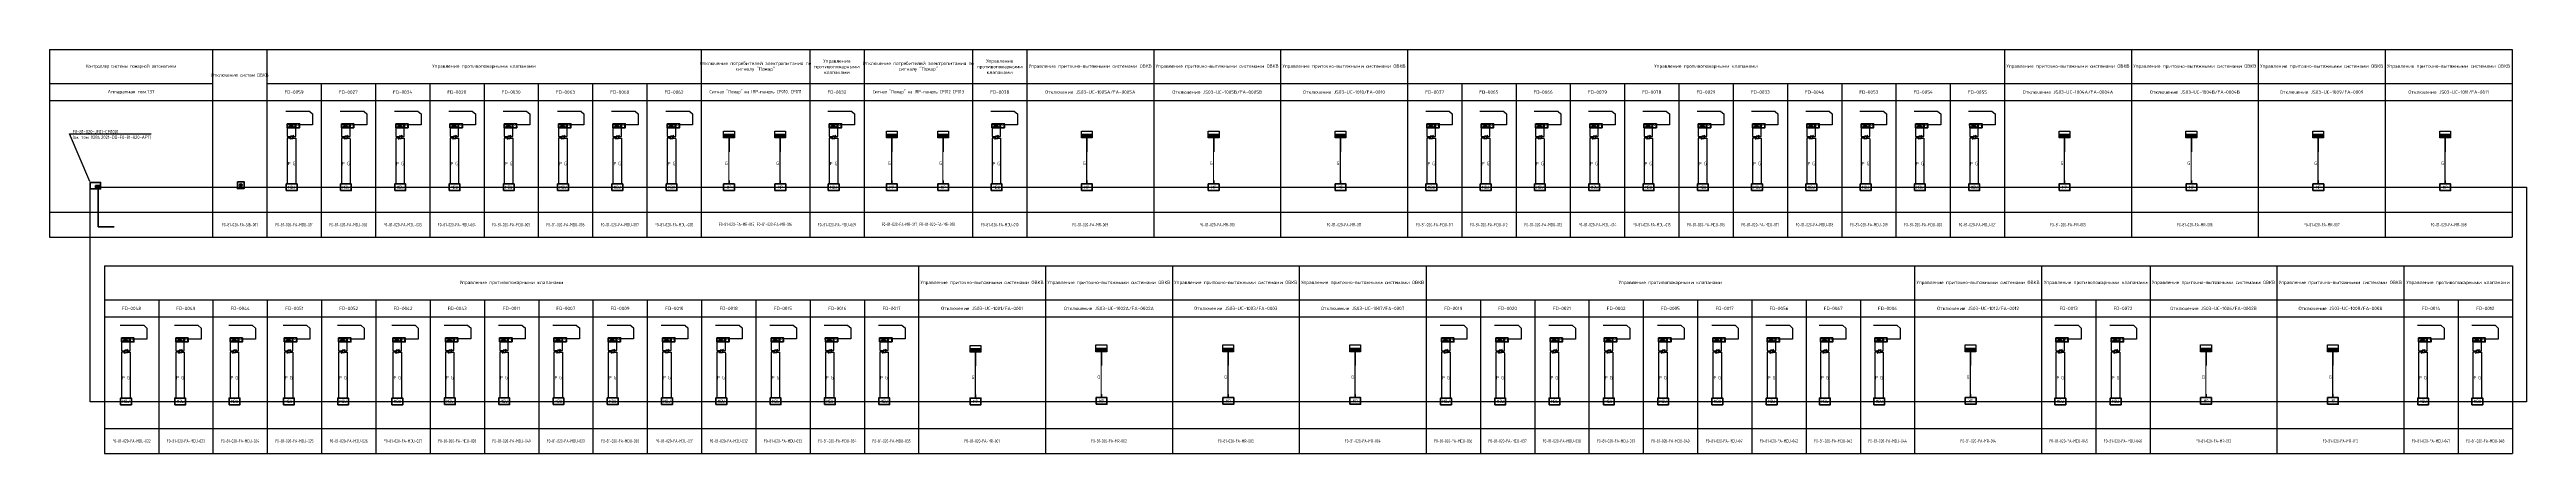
# Model space of a CAD drawing. Header units: millimetres. Extents: x 127230 to 906013, y -355313 to -209225.
# Drawn here: x 574531 to 758046, y -268161 to -238207 of the extents above; entities that cross this region are included whole.
import ezdxf
from ezdxf import colors
from ezdxf.entities.mleader import LeaderData, LeaderLine
from ezdxf.enums import TextEntityAlignment as Align
from ezdxf.math import Vec2, Vec3

# ---------------------------------------------------------------- set-up
doc = ezdxf.new("R2018")
doc.units = ezdxf.units.MM
doc.linetypes.add('Cплошная', pattern=[0])
for name, color, linetype, lineweight in [('14', 250, 'Continuous', 0), ('АТ_ПС_ИП_025', 1, 'Continuous', 25), ('АТ_ПС_ППКП_025', 5, 'Continuous', 25), ('АТ_ПС_Текст_025', 7, 'Continuous', 25), ('АТ_ПС_Трасса_100', 1, 'Continuous', 100)]:
    doc.layers.add(name, color=color, linetype=linetype, lineweight=lineweight)
doc.layers.add('ПС2', color=230, linetype='Continuous')
doc.styles.add('GLE_OASR_TextStyle', font='GOST2304A.ttf')
doc.styles.add('GOST type A', font='gost_0.ttf', dxfattribs={"width": 1.001, "height": 2.5})
doc.styles.get("Standard").update_dxf_attribs({"font": 'gost_0.ttf'})
doc.styles.add('ГОСТ 2.304', font='CS_Gost2304.shx', dxfattribs={"width": 0.8})
doc.styles.add('Текст Т', font='isocpeur.ttf')

# ---------------------------------------------------------------- blocks, each defined once
blk = doc.blocks.new('*T90')
at = {"color": 7, "linetype": 'ByBlock', "transparency": 16777216}
for p, q in [((0, 0), (182448, 0)), ((0, 0), (0, -13917)), ((12084, 0), (12084, -13917)), ((16106, 0), (16106, -13917)), ((48279, 0), (48279, -3786)), ((56323, 0), (56323, -13917)), ((60344, 0), (60344, -13917)), ((68388, 0), (68388, -13917)), ((72409, 0), (72409, -13917)), ((81809, 0), (81809, -13917)), ((91209, 0), (91209, -13917)), ((100609, 0), (100609, -13917)), ((144848, 0), (144848, -13917)), ((154248, 0), (154248, -13917)), ((163648, 0), (163648, -13917)), ((173048, 0), (173048, -13917)), ((182448, 0), (182448, -13917)), ((0, -2533), (12084, -2533)), ((16106, -2533), (182448, -2533)), ((20128, -2533), (20128, -13917)), ((24149, -2533), (24149, -13917)), ((28171, -2533), (28171, -13917)), ((32193, -2533), (32193, -13917)), ((36214, -2533), (36214, -13917)), ((40236, -2533), (40236, -13917)), ((44258, -2533), (44258, -13917)), ((104631, -2533), (104631, -13917)), ((108653, -2533), (108653, -13917)), ((112674, -2533), (112674, -13917)), ((116696, -2533), (116696, -13917)), ((120718, -2533), (120718, -13917)), ((124739, -2533), (124739, -13917)), ((128761, -2533), (128761, -13917)), ((132783, -2533), (132783, -13917)), ((136804, -2533), (136804, -13917)), ((140826, -2533), (140826, -13917)), ((0, -3786), (48279, -3786)), ((56323, -3786), (60344, -3786)), ((68388, -3786), (182448, -3786)), ((0, -12069), (182448, -12069)), ((48279, -12069), (48279, -13917)), ((0, -13917), (182448, -13917))]:
    blk.add_line(p, q, dxfattribs=at)
at = {"color": 0, "linetype": 'ByBlock', "lineweight": -2, "transparency": 16777216}
for p, q in [((48279, -3786), (56323, -3786)), ((48279, -3786), (48279, -12069)), ((60344, -3786), (68388, -3786))]:
    blk.add_line(p, q, dxfattribs=at)
at = {"color": 0, "transparency": 16777216, "char_height": 250, "attachment_point": 5}
for s, insert, width in [('Контроллер системы пожарной автоматики', (6042, -1266), 12083.14), ('{\\fISOCPEUR|b0|i0|c204|p34;\\T0.95;\\C7;Отключение систем ОВКВ}', (14095, -1893), 4020.47)]:
    blk.add_mtext(s, dxfattribs=dict(at, insert=insert, width=width))
at = {"color": 7, "transparency": 16777216, "char_height": 250, "attachment_point": 5}
for s, insert, width, style in [('Управление противопожарными клапанами', (32193, -1266), 32172.13, 'Текст Т'), ('Отключение потребителей электропитания по сигналу "Пожар"', (52301, -1266), 8042.13, 'Текст Т'), ('Управление противопожарными клапанами', (58334, -1266), 4020.47, 'Текст Т'), ('Отключение потребителей электропитания по сигналу "Пожар"', (64366, -1266), 8042.13, 'Текст Т'), ('Управление противопожарными клапанами', (70399, -1266), 4020.47, 'Текст Т'), ('Управление приточно-вытяжными системами ОВКВ', (77109, -1266), 9398.8, 'Текст Т'), ('Управление приточно-вытяжными системами ОВКВ', (86509, -1266), 9398.8, 'Текст Т'), ('Управление приточно-вытяжными системами ОВКВ', (95909, -1266), 9398.8, 'Текст Т'), ('Управление противопожарными клапанами', (122729, -1266), 44237.13, 'Текст Т'), ('Управление приточно-вытяжными системами ОВКВ', (149548, -1266), 9398.8, 'Текст Т'), ('Управление приточно-вытяжными системами ОВКВ', (158948, -1266), 9398.8, 'Текст Т'), ('Управление приточно-вытяжными системами ОВКВ', (168348, -1266), 9398.8, 'Текст Т'), ('Управление приточно-вытяжными системами ОВКВ', (177748, -1266), 9398.8, 'Текст Т'), ('Аппаратная пом.137', (6042, -3160), 12083.14, 'Текст Т'), ('FD-0059', (18117, -3160), 4020.47, 'Текст Т'), ('FD-0027', (22139, -3160), 4020.47, 'Текст Т'), ('FD-0034', (26160, -3160), 4020.47, 'Текст Т'), ('FD-0028', (30182, -3160), 4020.47, 'Текст Т'), ('FD-0030', (34204, -3160), 4020.47, 'Текст Т'), ('FD-0062', (46269, -3160), 4020.47, 'Текст Т'), ('{\\fGOST type A|b0|i0|c204|p34;\\W1.001;\\C0;Сигнал "Пожар" на IRP-панель СР010, СР011}', (52301, -3160), 8042.13, 'Текст Т'), ('{\\fGOST type A|b0|i0|c204|p34;\\W1.001;\\C0;Сигнал "Пожар" на IRP-панель СР012 СР013}', (64366, -3160), 8042.13, 'Текст Т'), ('FD-0038', (70399, -3160), 4020.47, 'Текст Т'), ('Отключение JS03-UC-1005А/FA-0005А', (77109, -3160), 9398.8, 'Текст Т'), ('Отключение JS03-UC-1005В/FA-0005В', (86509, -3160), 9398.8, 'Текст Т'), ('Отключение JS03-UC-1010/FA-0010', (95909, -3160), 9398.8, 'Текст Т'), ('FD-0065', (106642, -3160), 4020.47, 'Текст Т'), ('FD-0029', (122729, -3160), 4020.47, 'Текст Т'), ('FD-0033', (126750, -3160), 4020.47, 'Текст Т'), ('FD-0046', (130772, -3160), 4020.47, 'Текст Т'), ('FD-0053', (134794, -3160), 4020.47, 'Текст Т'), ('FD-0054', (138815, -3160), 4020.47, 'Текст Т'), ('FD-0055', (142837, -3160), 4020.47, 'Текст Т'), ('Отключение JS03-UC-1004А/FA-0004А', (149548, -3160), 9398.8, 'Текст Т'), ('Отключение JS03-UC-1004В/FA-0004В', (158948, -3160), 9398.8, 'Текст Т'), ('Отключение JS03-UC-1009/FA-0009', (168348, -3160), 9398.8, 'Текст Т'), ('Отключение JS03-UC-1011/FA-0011', (177748, -3160), 9398.8, 'Текст Т'), ('F0-81-020-FA-MR-015, F0-81-020-FA-MR-016', (52301, -12993), 8042.13, 'ГОСТ 2.304'), ('F0-81-020-FA-MR-017, F0-81-020-FA-MR-018', (64366, -12993), 8042.13, 'ГОСТ 2.304'), ('F0-81-020-FA-SIB-001', (14095, -12993), 4020.47, 'ГОСТ 2.304'), ('F0-81-020-FA-MDU-001', (18117, -12993), 4020.47, 'ГОСТ 2.304'), ('F0-81-020-FA-MDU-002', (22139, -12993), 4020.47, 'ГОСТ 2.304'), ('F0-81-020-FA-MDU-003', (26160, -12993), 4020.47, 'ГОСТ 2.304'), ('F0-81-020-FA-MDU-004', (30182, -12993), 4020.47, 'ГОСТ 2.304'), ('F0-81-020-FA-MDU-005', (34204, -12993), 4020.47, 'ГОСТ 2.304'), ('F0-81-020-FA-MDU-006', (38225, -12993), 4020.47, 'ГОСТ 2.304'), ('F0-81-020-FA-MDU-007', (42247, -12993), 4020.47, 'ГОСТ 2.304'), ('F0-81-020-FA-MDU-008', (46269, -12993), 4020.47, 'ГОСТ 2.304'), ('F0-81-020-FA-MDU-009', (58334, -12993), 4020.47, 'ГОСТ 2.304'), ('F0-81-020-FA-MDU-010', (70399, -12993), 4020.47, 'ГОСТ 2.304'), ('F0-81-020-FA-MR-009', (77109, -12993), 9398.8, 'ГОСТ 2.304'), ('F0-81-020-FA-MR-010', (86509, -12993), 9398.8, 'ГОСТ 2.304'), ('F0-81-020-FA-MR-011', (95909, -12993), 9398.8, 'ГОСТ 2.304'), ('F0-81-020-FA-MDU-011', (102620, -12993), 4020.47, 'ГОСТ 2.304'), ('F0-81-020-FA-MDU-012', (106642, -12993), 4020.47, 'ГОСТ 2.304'), ('F0-81-020-FA-MDU-013', (110664, -12993), 4020.47, 'ГОСТ 2.304'), ('F0-81-020-FA-MDU-014', (114685, -12993), 4020.47, 'ГОСТ 2.304'), ('F0-81-020-FA-MDU-015', (118707, -12993), 4020.47, 'ГОСТ 2.304'), ('F0-81-020-FA-MDU-016', (122729, -12993), 4020.47, 'ГОСТ 2.304'), ('F0-81-020-FA-MDU-017', (126750, -12993), 4020.47, 'ГОСТ 2.304'), ('F0-81-020-FA-MDU-018', (130772, -12993), 4020.47, 'ГОСТ 2.304'), ('F0-81-020-FA-MDU-019', (134794, -12993), 4020.47, 'ГОСТ 2.304'), ('F0-81-020-FA-MDU-020', (138815, -12993), 4020.47, 'ГОСТ 2.304'), ('F0-81-020-FA-MDU-021', (142837, -12993), 4020.47, 'ГОСТ 2.304'), ('F0-81-020-FA-MR-005', (149548, -12993), 9398.8, 'ГОСТ 2.304'), ('F0-81-020-FA-MR-006', (158948, -12993), 9398.8, 'ГОСТ 2.304'), ('F0-81-020-FA-MR-007', (168348, -12993), 9398.8, 'ГОСТ 2.304'), ('F0-81-020-FA-MR-008', (177748, -12993), 9398.8, 'ГОСТ 2.304')]:
    blk.add_mtext(s, dxfattribs=dict(at, insert=insert, width=width, style=style))
at = {"transparency": 16777216, "char_height": 250, "width": 4020.47, "attachment_point": 5, "style": 'Текст Т'}
for s, insert in [('FD-0063', (38225, -3160)), ('FD-0060', (42247, -3160)), ('FD-0032', (58334, -3160)), ('FD-0037', (102620, -3160)), ('FD-0066', (110664, -3160)), ('FD-0079', (114685, -3160)), ('FD-0078', (118707, -3160))]:
    blk.add_mtext(s, dxfattribs=dict(at, insert=insert))
blk = doc.blocks.new('*U53')
at = {"color": 0, "lineweight": 30, "width": 1.001, "flags": 104}
blk.add_attdef('ТЕКСТ1', text='', height=2.5, dxfattribs=at).set_placement((0.5, 3.3), align=Align.TOP_LEFT)
at = {"color": 0, "lineweight": 0}
blk.add_wipeout([(0, 4.3), (16, 4.3), (16, 0), (0, 0)], dxfattribs=at)
blk = doc.blocks.new('*U54')
at = {"color": 0, "lineweight": 30, "width": 1.001, "flags": 104}
blk.add_attdef('ТЕКСТ1', text='', height=2.5, dxfattribs=at).set_placement((0.5, 3.3), align=Align.TOP_LEFT)
at = {"color": 0, "lineweight": 0}
blk.add_wipeout([(0, 4.3), (21.1, 4.3), (21.1, 0), (0, 0)], dxfattribs=at)
blk = doc.blocks.new('*U49')
at = {"linetype": 'Continuous', "lineweight": 25}
blk.add_wipeout([(-1.5, -1.5), (-1.5, 1.5), (1.5, 1.5), (1.5, -1.5)], dxfattribs=at)
at = {"color": 0, "linetype": 'Continuous', "lineweight": -2}
for p, q in [((1.5, 1.5), (2.6, 2.6)), ((-1.5, -1.5), (-2.6, -2.6))]:
    blk.add_line(p, q, dxfattribs=at)
blk.add_lwpolyline([(-1.5, 1.5), (1.5, 1.5), (1.5, -1.5), (-1.5, -1.5)], close=True, dxfattribs=at)
blk = doc.blocks.new('*U52')
at = {"linetype": 'Continuous', "lineweight": -2}
h = blk.add_hatch(color=0, dxfattribs=at)
h.dxf.hatch_style = 1
h.paths.add_polyline_path([(-6, 3), (-3, 1.5), (0, 3)])
h.paths.add_polyline_path([(-3, 1.5), (-6, 0), (0, 0), (0, 0)])
at = {"color": 0, "linetype": 'Continuous', "lineweight": -2}
for p, q in [((-6, 0), (-6, 3)), ((0, 3), (-6, 3)), ((-6, 3), (0, 0)), ((-6, 0), (0, 3)), ((0, 0), (0, 3)), ((0, 1.5), (0.2, 1.5)), ((-6, 0), (0, 0))]:
    blk.add_line(p, q, dxfattribs=at)
blk.add_lwpolyline([(0.2, 3), (3.2, 3), (3.2, 0), (0.2, 0)], close=True, dxfattribs=at)
at = {"color": 0, "linetype": 'Continuous', "lineweight": -2, "style": 'GLE_OASR_TextStyle'}
blk.add_text('М', height=2.5, dxfattribs=at).set_placement((1.7, 1.5), align=Align.MIDDLE_CENTER)
blk = doc.blocks.new('*U51')
at = {"color": 0, "linetype": 'Continuous', "lineweight": -2}
blk.add_lwpolyline([(-8, 0), (0, 0), (0, 5), (-8, 5)], close=True, dxfattribs=at)
at = {"color": 0, "linetype": 'Continuous', "lineweight": -2, "style": 'ГОСТ 2.304', "width": 0.8, "flags": 4}
blk.add_attdef('НАДПИСЬ', text='', height=2.5, dxfattribs=at).set_placement((-4, 2.5), align=Align.MIDDLE_CENTER)
blk = doc.blocks.new('*U50')
at = {"color": 0, "lineweight": 0}
blk.add_wipeout([(-2.1, 6.1), (-19.7, 6.1), (-19.7, 1.8), (-2.1, 1.8)], dxfattribs=at)
at = {"color": 0, "linetype": 'Cплошная', "lineweight": 25}
for q in [(-19.7, 1.8), (0, 0)]:
    blk.add_line((-2.1, 1.8), q, dxfattribs=at)
at = {"color": 0, "lineweight": 30, "flags": 104}
blk.add_attdef('ТЕКСТ1', text='', height=2.5, dxfattribs=at).set_placement((-3, 5.1), align=Align.TOP_RIGHT)
blk = doc.blocks.new('*U59')
at = {"color": 0, "linetype": 'Continuous', "lineweight": -2}
blk.add_lwpolyline([(-8, 0), (0, 0), (0, 5), (-8, 5)], close=True, dxfattribs=at)
at = {"color": 0, "linetype": 'Continuous', "lineweight": -2, "style": 'ГОСТ 2.304', "width": 0.8, "flags": 4}
blk.add_attdef('НАДПИСЬ', text='', height=2.5, dxfattribs=at).set_placement((-4, 2.5), align=Align.MIDDLE_CENTER)
blk = doc.blocks.new('*U61')
at = {"linetype": 'Continuous', "lineweight": -2, "ltscale": 100}
h = blk.add_hatch(color=0, dxfattribs=at)
h.dxf.hatch_style = 1
h.paths.add_polyline_path([(0, 0), (0, 2.5), (-8, 2.5), (-8, 0)])
at = {"color": 0, "linetype": 'Continuous', "lineweight": -2, "ltscale": 100}
blk.add_line((0, 2.5), (-8, 2.5), dxfattribs=at)
at = {"color": 0, "linetype": 'Continuous', "lineweight": -2}
blk.add_lwpolyline([(-8, 0), (-8, 5), (0, 5), (0, 0)], close=True, dxfattribs=at)
blk = doc.blocks.new('*U56')
at = {"linetype": 'Continuous', "lineweight": -2}
h = blk.add_hatch(dxfattribs=at)
h.set_pattern_fill('ANGLE', color=0)
h.set_pattern_definition([(0, (7.841, 39.882), (0, 6.985), [5.08, -1.905]), (90, (7.841, 39.882), (-6.985, 4e-16), [5.08, -1.905])])
h.paths.add_polyline_path([(3.4, 42.5, 1), (6.9, 42.5, 1)])
h = blk.add_hatch()
h.set_pattern_fill('ANGLE', color=0)
h.set_pattern_definition([(0, (2.6406, 39.934), (0, 6.985), [5.08, -1.905]), (90, (2.6406, 39.934), (-6.985, 4e-16), [5.08, -1.905])])
h.paths.add_polyline_path([(6.3, 42.9), (6.3, 42.4), (7.6, 42.4)])
h.paths.add_polyline_path([(7.6, 42.4), (6.3, 42.4), (6.3, 42)])
at = {"linetype": 'Cплошная'}
blk.add_wipeout([(-2.5, 5), (-2.5, 0), (2.5, 0), (2.5, 5)], dxfattribs=at)
at = {"linetype": 'ByBlock', "lineweight": -2}
h = blk.add_hatch(color=0, dxfattribs=at)
h.dxf.hatch_style = 1
h.paths.add_polyline_path([(-1, 2.5, 1), (1, 2.5, 1)])
h.paths.add_polyline_path([(0.5, 2.5, -1), (-0.5, 2.5, -1)], flags=16)
at = {"color": 0, "linetype": 'ByBlock', "lineweight": -2}
blk.add_lwpolyline([(-2.5, 5), (2.5, 5), (2.5, 0), (-2.5, 0)], close=True, dxfattribs=at)
for radius in [1, 0.5]:
    blk.add_circle((0, 2.5), radius, dxfattribs=at)
blk = doc.blocks.new('*U67')
at = {"linetype": 'Continuous', "lineweight": -2}
blk.add_hatch(color=0, dxfattribs=at).paths.add_polyline_path([(-4, 2.5), (-4, 0), (0, 0), (0, 2.5)])
at = {"color": 0, "linetype": 'Continuous', "lineweight": -2}
for points in [[(-8, 0), (-8, 5), (0, 5), (0, 0)], [(-4, 2.5), (-4, 0), (0, 0), (0, 2.5)]]:
    blk.add_lwpolyline(points, close=True, dxfattribs=at)
blk = doc.blocks.new('*T92')
at = {"color": 7, "linetype": 'ByBlock', "transparency": 16777216}
for p, q in [((0, 0), (178407, 0)), ((0, 0), (0, -13917)), ((60325, 0), (60325, -13917)), ((69725, 0), (69725, -13917)), ((79125, 0), (79125, -13917)), ((88525, 0), (88525, -13917)), ((97925, 0), (97925, -13917)), ((143520, 0), (143520, -13917)), ((151563, 0), (151563, -13917)), ((160963, 0), (160963, -13917)), ((170363, 0), (170363, -13917)), ((178407, 0), (178407, -13917)), ((0, -2533), (178407, -2533)), ((4022, -2533), (4022, -13917)), ((8043, -2533), (8043, -13917)), ((12065, -2533), (12065, -13917)), ((16087, -2533), (16087, -13917)), ((20108, -2533), (20108, -13917)), ((24130, -2533), (24130, -13917)), ((28152, -2533), (28152, -13917)), ((32173, -2533), (32173, -13917)), ((36195, -2533), (36195, -13917)), ((40217, -2533), (40217, -13917)), ((44238, -2533), (44238, -13917)), ((48260, -2533), (48260, -13917)), ((52282, -2533), (52282, -13917)), ((56303, -2533), (56303, -13917)), ((101947, -2533), (101947, -13917)), ((105968, -2533), (105968, -13917)), ((109990, -2533), (109990, -13917)), ((114012, -2533), (114012, -13917)), ((118033, -2533), (118033, -13917)), ((122055, -2533), (122055, -13917)), ((126077, -2533), (126077, -13917)), ((130098, -2533), (130098, -13917)), ((134120, -2533), (134120, -13917)), ((147542, -2533), (147542, -13917)), ((174385, -2533), (174385, -13917)), ((0, -3786), (178407, -3786)), ((0, -12069), (178407, -12069)), ((0, -13917), (178407, -13917))]:
    blk.add_line(p, q, dxfattribs=at)
at = {"color": 0, "linetype": 'ByBlock', "lineweight": -2, "transparency": 16777216}
blk.add_line((134120, 0), (134120, -2533), dxfattribs=at)
at = {"color": 7, "transparency": 16777216, "char_height": 250, "attachment_point": 5}
for s, insert, width, style in [('Управление противопожарными клапанами', (30162, -1266), 60323.8, 'Текст Т'), ('Управление приточно-вытяжными системами ОВКВ', (65025, -1266), 9398.8, 'Текст Т'), ('Управление приточно-вытяжными системами ОВКВ', (74425, -1266), 9398.8, 'Текст Т'), ('Управление приточно-вытяжными системами ОВКВ', (83825, -1266), 9398.8, 'Текст Т'), ('Управление приточно-вытяжными системами ОВКВ', (93225, -1266), 9398.8, 'Текст Т'), ('Управление приточно-вытяжными системами ОВКВ', (138820, -1266), 9398.8, 'Текст Т'), ('Управление приточно-вытяжными системами ОВКВ', (156263, -1266), 9398.8, 'Текст Т'), ('Управление приточно-вытяжными системами ОВКВ', (165663, -1266), 9398.8, 'Текст Т'), ('FD-0048', (2011, -3160), 4020.47, 'Текст Т'), ('FD-0049', (6032, -3160), 4020.47, 'Текст Т'), ('FD-0044', (10054, -3160), 4020.47, 'Текст Т'), ('FD-0051', (14076, -3160), 4020.47, 'Текст Т'), ('FD-0052', (18097, -3160), 4020.47, 'Текст Т'), ('FD-0042', (22119, -3160), 4020.47, 'Текст Т'), ('FD-0043', (26141, -3160), 4020.47, 'Текст Т'), ('FD-0011', (30162, -3160), 4020.47, 'Текст Т'), ('FD-0007', (34184, -3160), 4020.47, 'Текст Т'), ('FD-0009', (38206, -3160), 4020.47, 'Текст Т'), ('FD-0010', (42227, -3160), 4020.47, 'Текст Т'), ('FD-0018', (46249, -3160), 4020.47, 'Текст Т'), ('FD-0015', (50271, -3160), 4020.47, 'Текст Т'), ('FD-0016', (54292, -3160), 4020.47, 'Текст Т'), ('FD-0017', (58314, -3160), 4020.47, 'Текст Т'), ('Отключение JS03-UC-1001/FA-0001', (65025, -3160), 9398.8, 'Текст Т'), ('Отключение JS03-UC-1002А/FA-0002А', (74425, -3160), 9398.8, 'Текст Т'), ('Отключение JS03-UC-1003/FA-0003', (83825, -3160), 9398.8, 'Текст Т'), ('Отключение JS03-UC-1007/FA-0007', (93225, -3160), 9398.8, 'Текст Т'), ('FD-0019', (99936, -3160), 4020.47, 'Текст Т'), ('FD-0020', (103957, -3160), 4020.47, 'Текст Т'), ('FD-0021', (107979, -3160), 4020.47, 'Текст Т'), ('FD-0002', (112001, -3160), 4020.47, 'Текст Т'), ('FD-0005', (116022, -3160), 4020.47, 'Текст Т'), ('FD-0017', (120044, -3160), 4020.47, 'Текст Т'), ('FD-0056', (124066, -3160), 4020.47, 'Текст Т'), ('FD-0067', (128087, -3160), 4020.47, 'Текст Т'), ('FD-0006', (132109, -3160), 4020.47, 'Текст Т'), ('Отключение JS03-UC-1012/FA-0012', (138820, -3160), 9398.8, 'Текст Т'), ('FD-0013', (145531, -3160), 4020.47, 'Текст Т'), ('FD-0072', (149552, -3160), 4020.47, 'Текст Т'), ('Отключение JS03-UC-1006/FA-0002В', (156263, -3160), 9398.8, 'Текст Т'), ('Отключение JS03-UC-1008/FA-0008', (165663, -3160), 9398.8, 'Текст Т'), ('FD-0014', (172374, -3160), 4020.47, 'Текст Т'), ('FD-0012', (176396, -3160), 4020.47, 'Текст Т'), ('F0-81-020-FA-MDU-022', (2011, -12993), 4020.47, 'ГОСТ 2.304'), ('F0-81-020-FA-MDU-023', (6032, -12993), 4020.47, 'ГОСТ 2.304'), ('F0-81-020-FA-MDU-024', (10054, -12993), 4020.47, 'ГОСТ 2.304'), ('F0-81-020-FA-MDU-025', (14076, -12993), 4020.47, 'ГОСТ 2.304'), ('F0-81-020-FA-MDU-026', (18097, -12993), 4020.47, 'ГОСТ 2.304'), ('F0-81-020-FA-MDU-027', (22119, -12993), 4020.47, 'ГОСТ 2.304'), ('F0-81-020-FA-MDU-028', (26141, -12993), 4020.47, 'ГОСТ 2.304'), ('F0-81-020-FA-MDU-049', (30162, -12993), 4020.47, 'ГОСТ 2.304'), ('F0-81-020-FA-MDU-029', (34184, -12993), 4020.47, 'ГОСТ 2.304'), ('F0-81-020-FA-MDU-030', (38206, -12993), 4020.47, 'ГОСТ 2.304'), ('F0-81-020-FA-MDU-031', (42227, -12993), 4020.47, 'ГОСТ 2.304'), ('F0-81-020-FA-MDU-032', (46249, -12993), 4020.47, 'ГОСТ 2.304'), ('F0-81-020-FA-MDU-033', (50271, -12993), 4020.47, 'ГОСТ 2.304'), ('F0-81-020-FA-MDU-034', (54292, -12993), 4020.47, 'ГОСТ 2.304'), ('F0-81-020-FA-MDU-035', (58314, -12993), 4020.47, 'ГОСТ 2.304'), ('F0-81-020-FA-MR-001', (65025, -12993), 9398.8, 'ГОСТ 2.304'), ('F0-81-020-FA-MR-002', (74425, -12993), 9398.8, 'ГОСТ 2.304'), ('F0-81-020-FA-MR-003', (83825, -12993), 9398.8, 'ГОСТ 2.304'), ('F0-81-020-FA-MR-004', (93225, -12993), 9398.8, 'ГОСТ 2.304'), ('F0-81-020-FA-MDU-036', (99936, -12993), 4020.47, 'ГОСТ 2.304'), ('F0-81-020-FA-MDU-037', (103957, -12993), 4020.47, 'ГОСТ 2.304'), ('F0-81-020-FA-MDU-038', (107979, -12993), 4020.47, 'ГОСТ 2.304'), ('F0-81-020-FA-MDU-039', (112001, -12993), 4020.47, 'ГОСТ 2.304'), ('F0-81-020-FA-MDU-040', (116022, -12993), 4020.47, 'ГОСТ 2.304'), ('F0-81-020-FA-MDU-041', (120044, -12993), 4020.47, 'ГОСТ 2.304'), ('F0-81-020-FA-MDU-042', (124066, -12993), 4020.47, 'ГОСТ 2.304'), ('F0-81-020-FA-MDU-043', (128087, -12993), 4020.47, 'ГОСТ 2.304'), ('F0-81-020-FA-MDU-044', (132109, -12993), 4020.47, 'ГОСТ 2.304'), ('F0-81-020-FA-MR-014', (138820, -12993), 9398.8, 'ГОСТ 2.304'), ('F0-81-020-FA-MDU-045', (145531, -12993), 4020.47, 'ГОСТ 2.304'), ('F0-81-020-FA-MDU-046', (149552, -12993), 4020.47, 'ГОСТ 2.304'), ('F0-81-020-FA-MR-012', (156263, -12993), 9398.8, 'ГОСТ 2.304'), ('F0-81-020-FA-MR-013', (165663, -12993), 9398.8, 'ГОСТ 2.304'), ('F0-81-020-FA-MDU-047', (172374, -12993), 4020.47, 'ГОСТ 2.304'), ('F0-81-020-FA-MDU-048', (176396, -12993), 4020.47, 'ГОСТ 2.304')]:
    blk.add_mtext(s, dxfattribs=dict(at, insert=insert, width=width, style=style))
at = {"color": 0, "transparency": 16777216, "char_height": 250, "attachment_point": 5, "style": 'Текст Т'}
for insert, width in [((116022, -1266), 36193.8), ((147542, -1266), 8042.13), ((174385, -1266), 8042.13)]:
    blk.add_mtext('{\\C7;Управление противопожарными клапанами}', dxfattribs=dict(at, insert=insert, width=width))

msp = doc.modelspace()

# ---------------------------------------------------------------- linework, layer by layer
at = {"layer": '14', "color": 6, "lineweight": 25}
for points in [[(592139, -244015), (592139, -244665), (592391, -244665)], [(596160, -244015), (596160, -244665), (596412, -244665)], [(600182, -244015), (600182, -244665), (600434, -244665)], [(604204, -244015), (604204, -244665), (604456, -244665)], [(608225, -244015), (608225, -244665), (608477, -244665)], [(612247, -244015), (612247, -244665), (612499, -244665)], [(616269, -244015), (616269, -244665), (616521, -244665)], [(620290, -244015), (620290, -244665), (620542, -244665)], [(632295, -244015), (632295, -244665), (632547, -244665)], [(644360, -244015), (644360, -244665), (644612, -244665)], [(676582, -244015), (676582, -244665), (676834, -244665)], [(680604, -244015), (680604, -244665), (680855, -244665)], [(684625, -244015), (684625, -244665), (684877, -244665)], [(688647, -244015), (688647, -244665), (688899, -244665)], [(692669, -244015), (692669, -244665), (692920, -244665)], [(696690, -244015), (696690, -244665), (696942, -244665)], [(700712, -244015), (700712, -244665), (700964, -244665)], [(704734, -244015), (704734, -244665), (704985, -244665)], [(708755, -244015), (708755, -244665), (709007, -244665)], [(712777, -244015), (712777, -244665), (713029, -244665)], [(716799, -244015), (716799, -244665), (717050, -244665)], [(579864, -259893), (579864, -260543), (580116, -260543)], [(583886, -259893), (583886, -260543), (584138, -260543)], [(587907, -259893), (587907, -260543), (588159, -260543)], [(591929, -259893), (591929, -260543), (592181, -260543)], [(595951, -259893), (595951, -260543), (596203, -260543)], [(599972, -259893), (599972, -260543), (600224, -260543)], [(603863, -259884), (603863, -260534), (604115, -260534)], [(607884, -259884), (607884, -260534), (608136, -260534)], [(611906, -259884), (611906, -260534), (612158, -260534)], [(615928, -259884), (615928, -260534), (616180, -260534)], [(619949, -259884), (619949, -260534), (620201, -260534)], [(623971, -259884), (623971, -260534), (624223, -260534)], [(627993, -259884), (627993, -260534), (628245, -260534)], [(632014, -259884), (632014, -260534), (632266, -260534)], [(636036, -259884), (636036, -260534), (636288, -260534)], [(677663, -259893), (677663, -260543), (677915, -260543)], [(681685, -259893), (681685, -260543), (681937, -260543)], [(685707, -259893), (685707, -260543), (685959, -260543)], [(689728, -259893), (689728, -260543), (689980, -260543)], [(693750, -259893), (693750, -260543), (694002, -260543)], [(697772, -259893), (697772, -260543), (698024, -260543)], [(701793, -259893), (701793, -260543), (702045, -260543)], [(705738, -259893), (705738, -260543), (705990, -260543)], [(709760, -259893), (709760, -260543), (710012, -260543)], [(723182, -259893), (723182, -260543), (723434, -260543)], [(727280, -259893), (727280, -260543), (727532, -260543)], [(750059, -259893), (750059, -260543), (750311, -260543)], [(754080, -259893), (754080, -260543), (754332, -260543)]]:
    msp.add_lwpolyline(points, dxfattribs=at)
at = {"layer": 'АТ_ПС_Трасса_100', "color": 92, "lineweight": 25, "ltscale": 100}
for points in [[(592563, -244665), (592771, -244665), (592771, -244016)], [(596585, -244665), (596793, -244665), (596793, -244016)], [(600606, -244665), (600815, -244665), (600815, -244016)], [(604628, -244665), (604836, -244665), (604836, -244016)], [(608650, -244665), (608858, -244665), (608858, -244016)], [(612671, -244665), (612880, -244665), (612880, -244016)], [(616693, -244665), (616901, -244665), (616901, -244016)], [(620715, -244665), (620923, -244665), (620923, -244016)], [(632720, -244665), (632928, -244665), (632928, -244016)], [(644785, -244665), (644993, -244665), (644993, -244016)], [(677006, -244665), (677214, -244665), (677214, -244016)], [(681028, -244665), (681236, -244665), (681236, -244016)], [(685050, -244665), (685258, -244665), (685258, -244016)], [(689071, -244665), (689279, -244665), (689279, -244016)], [(693093, -244665), (693301, -244665), (693301, -244016)], [(697115, -244665), (697323, -244665), (697323, -244016)], [(701136, -244665), (701344, -244665), (701344, -244016)], [(705158, -244665), (705366, -244665), (705366, -244016)], [(709180, -244665), (709388, -244665), (709388, -244016)], [(713201, -244665), (713409, -244665), (713409, -244016)], [(717223, -244665), (717431, -244665), (717431, -244016)], [(592563, -244772), (592771, -244772), (592771, -248174)], [(596585, -244772), (596793, -244772), (596793, -248174)], [(600606, -244772), (600815, -244772), (600815, -248174)], [(604628, -244772), (604836, -244772), (604836, -248174)], [(608650, -244772), (608858, -244772), (608858, -248174)], [(612671, -244772), (612880, -244772), (612880, -248174)], [(616693, -244772), (616901, -244772), (616901, -248174)], [(620715, -244772), (620923, -244772), (620923, -248174)], [(632720, -244772), (632928, -244772), (632928, -248174)], [(644785, -244772), (644993, -244772), (644993, -248174)], [(677006, -244772), (677214, -244772), (677214, -248174)], [(681028, -244772), (681236, -244772), (681236, -248174)], [(685050, -244772), (685258, -244772), (685258, -248174)], [(689071, -244772), (689279, -244772), (689279, -248174)], [(693093, -244772), (693301, -244772), (693301, -248174)], [(697115, -244772), (697323, -244772), (697323, -248174)], [(701136, -244772), (701344, -244772), (701344, -248174)], [(705158, -244772), (705366, -244772), (705366, -248174)], [(709180, -244772), (709388, -244772), (709388, -248174)], [(713201, -244772), (713409, -244772), (713409, -248174)], [(717223, -244772), (717431, -244772), (717431, -248174)], [(580288, -260543), (580497, -260543), (580497, -259894)], [(584310, -260543), (584518, -260543), (584518, -259894)], [(588332, -260543), (588540, -260543), (588540, -259894)], [(592353, -260543), (592562, -260543), (592562, -259894)], [(596375, -260543), (596583, -260543), (596583, -259894)], [(600397, -260543), (600605, -260543), (600605, -259894)], [(604287, -260534), (604495, -260534), (604495, -259885)], [(608309, -260534), (608517, -260534), (608517, -259885)], [(612331, -260534), (612539, -260534), (612539, -259885)], [(616352, -260534), (616560, -260534), (616560, -259885)], [(620374, -260534), (620582, -260534), (620582, -259885)], [(624396, -260534), (624604, -260534), (624604, -259885)], [(628417, -260534), (628625, -260534), (628625, -259885)], [(632439, -260534), (632647, -260534), (632647, -259885)], [(636461, -260534), (636669, -260534), (636669, -259885)], [(678088, -260543), (678296, -260543), (678296, -259894)], [(682109, -260543), (682318, -260543), (682318, -259894)], [(686131, -260543), (686339, -260543), (686339, -259894)], [(690153, -260543), (690361, -260543), (690361, -259894)], [(694174, -260543), (694383, -260543), (694383, -259894)], [(698196, -260543), (698404, -260543), (698404, -259894)], [(702218, -260543), (702426, -260543), (702426, -259894)], [(706163, -260543), (706371, -260543), (706371, -259894)], [(710184, -260543), (710393, -260543), (710393, -259894)], [(723606, -260543), (723814, -260543), (723814, -259894)], [(727704, -260543), (727913, -260543), (727913, -259894)], [(750483, -260543), (750691, -260543), (750691, -259894)], [(754505, -260543), (754713, -260543), (754713, -259894)], [(580288, -260650), (580497, -260650), (580497, -264052)], [(584310, -260650), (584518, -260650), (584518, -264052)], [(588332, -260650), (588540, -260650), (588540, -264052)], [(592353, -260650), (592562, -260650), (592562, -264052)], [(596375, -260650), (596583, -260650), (596583, -264052)], [(600397, -260650), (600605, -260650), (600605, -264052)], [(604287, -260640), (604495, -260640), (604495, -264042)], [(608309, -260640), (608517, -260640), (608517, -264042)], [(612331, -260640), (612539, -260640), (612539, -264042)], [(616352, -260640), (616560, -260640), (616560, -264042)], [(620374, -260640), (620582, -260640), (620582, -264042)], [(624396, -260640), (624604, -260640), (624604, -264042)], [(628417, -260640), (628625, -260640), (628625, -264042)], [(632439, -260640), (632647, -260640), (632647, -264042)], [(636461, -260640), (636669, -260640), (636669, -264042)], [(678088, -260650), (678296, -260650), (678296, -264052)], [(682109, -260650), (682318, -260650), (682318, -264052)], [(686131, -260650), (686339, -260650), (686339, -264052)], [(690153, -260650), (690361, -260650), (690361, -264052)], [(694174, -260650), (694383, -260650), (694383, -264052)], [(698196, -260650), (698404, -260650), (698404, -264052)], [(702218, -260650), (702426, -260650), (702426, -264052)], [(706163, -260650), (706371, -260650), (706371, -264052)], [(710184, -260650), (710393, -260650), (710393, -264052)], [(723606, -260650), (723814, -260650), (723814, -264052)], [(727704, -260650), (727913, -260650), (727913, -264052)], [(750483, -260650), (750691, -260650), (750691, -264052)], [(754505, -260650), (754713, -260650), (754713, -264052)]]:
    msp.add_lwpolyline(points, dxfattribs=at)
at = {"layer": 'АТ_ПС_Трасса_100', "color": 6, "lineweight": 25, "ltscale": 100}
for points in [[(592391, -244772), (592139, -244772), (592139, -248174)], [(596412, -244772), (596160, -244772), (596160, -248174)], [(600434, -244772), (600182, -244772), (600182, -248174)], [(604456, -244772), (604204, -244772), (604204, -248174)], [(608477, -244772), (608225, -244772), (608225, -248174)], [(612499, -244772), (612247, -244772), (612247, -248174)], [(616521, -244772), (616269, -244772), (616269, -248174)], [(620542, -244772), (620290, -244772), (620290, -248174)], [(632547, -244772), (632295, -244772), (632295, -248174)], [(644612, -244772), (644360, -244772), (644360, -248174)], [(676834, -244772), (676582, -244772), (676582, -248174)], [(680855, -244772), (680604, -244772), (680604, -248174)], [(684877, -244772), (684625, -244772), (684625, -248174)], [(688899, -244772), (688647, -244772), (688647, -248174)], [(692920, -244772), (692669, -244772), (692669, -248174)], [(696942, -244772), (696690, -244772), (696690, -248174)], [(700964, -244772), (700712, -244772), (700712, -248174)], [(704985, -244772), (704734, -244772), (704734, -248174)], [(709007, -244772), (708755, -244772), (708755, -248174)], [(713029, -244772), (712777, -244772), (712777, -248174)], [(717050, -244772), (716799, -244772), (716799, -248174)], [(580116, -260650), (579864, -260650), (579864, -264052)], [(584138, -260650), (583886, -260650), (583886, -264052)], [(588159, -260650), (587907, -260650), (587907, -264052)], [(592181, -260650), (591929, -260650), (591929, -264052)], [(596203, -260650), (595951, -260650), (595951, -264052)], [(600224, -260650), (599972, -260650), (599972, -264052)], [(604115, -260640), (603863, -260640), (603863, -264042)], [(608136, -260640), (607884, -260640), (607884, -264042)], [(612158, -260640), (611906, -260640), (611906, -264042)], [(616180, -260640), (615928, -260640), (615928, -264042)], [(620201, -260640), (619949, -260640), (619949, -264042)], [(624223, -260640), (623971, -260640), (623971, -264042)], [(628245, -260640), (627993, -260640), (627993, -264042)], [(632266, -260640), (632014, -260640), (632014, -264042)], [(636288, -260640), (636036, -260640), (636036, -264042)], [(677915, -260650), (677663, -260650), (677663, -264052)], [(681937, -260650), (681685, -260650), (681685, -264052)], [(685959, -260650), (685707, -260650), (685707, -264052)], [(689980, -260650), (689728, -260650), (689728, -264052)], [(694002, -260650), (693750, -260650), (693750, -264052)], [(698024, -260650), (697772, -260650), (697772, -264052)], [(702045, -260650), (701793, -260650), (701793, -264052)], [(705990, -260650), (705738, -260650), (705738, -264052)], [(710012, -260650), (709760, -260650), (709760, -264052)], [(723434, -260650), (723182, -260650), (723182, -264052)], [(727532, -260650), (727280, -260650), (727280, -264052)], [(750311, -260650), (750059, -260650), (750059, -264052)], [(754332, -260650), (754080, -260650), (754080, -264052)]]:
    msp.add_lwpolyline(points, dxfattribs=at)
at = {"layer": 'АТ_ПС_Трасса_100', "color": 3, "linetype": 'Cплошная', "lineweight": 40, "transparency": 33554687}
msp.add_lwpolyline([(578144, -248596), (578144, -251344), (579317, -251344)], dxfattribs=at)

# ---------------------------------------------------------------- block references
for name, p in [('*T90', (574531, -238207)), ('*T92', (578598, -254244))]:
    msp.add_blockref(name, p)
at = {"layer": 'АТ_ПС_ППКП_025', "color": 1, "linetype": 'Continuous', "lineweight": 50, "xscale": 96.35147301660591, "yscale": 96.35147301660591, "zscale": 96.35147301660591}
msp.add_blockref('*U67', (578318, -248544), dxfattribs=at)

# ---------------------------------------------------------------- texts
at = {"layer": 'АТ_ПС_Текст_025', "char_height": 250, "attachment_point": 5, "style": 'GLE_OASR_TextStyle'}
for s, insert in [('P', (592285, -246669)), ('G', (592640, -246661)), ('P', (596307, -246669)), ('G', (596662, -246661)), ('P', (600328, -246669)), ('G', (600684, -246661)), ('P', (604350, -246669)), ('G', (604705, -246661)), ('P', (608372, -246669)), ('G', (608727, -246661)), ('P', (612393, -246669)), ('G', (612749, -246661)), ('P', (616415, -246669)), ('G', (616770, -246661)), ('P', (620437, -246669)), ('G', (620792, -246661)), ('G', (624681, -246642)), ('G', (628481, -246642)), ('P', (632441, -246669)), ('G', (632797, -246661)), ('G', (636746, -246642)), ('G', (640546, -246642)), ('P', (644506, -246669)), ('G', (644862, -246661)), ('G', (651192, -246642)), ('G', (660592, -246642)), ('G', (669992, -246642)), ('P', (676728, -246669)), ('G', (677083, -246661)), ('P', (680750, -246669)), ('G', (681105, -246661)), ('P', (684771, -246669)), ('G', (685127, -246661)), ('P', (688793, -246669)), ('G', (689148, -246661)), ('P', (692815, -246669)), ('G', (693170, -246661)), ('P', (696836, -246669)), ('G', (697192, -246661)), ('P', (700858, -246669)), ('G', (701213, -246661)), ('P', (704880, -246669)), ('G', (705235, -246661)), ('P', (708901, -246669)), ('G', (709257, -246661)), ('P', (712923, -246669)), ('G', (713278, -246661)), ('P', (716945, -246669)), ('G', (717300, -246661)), ('G', (723630, -246642)), ('G', (733030, -246642)), ('G', (742430, -246642)), ('G', (751830, -246642)), ('P', (580010, -262547)), ('G', (580366, -262539)), ('P', (584032, -262547)), ('G', (584387, -262539)), ('P', (588054, -262547)), ('G', (588409, -262539)), ('P', (592075, -262547)), ('G', (592431, -262539)), ('P', (596097, -262547)), ('G', (596452, -262539)), ('P', (600119, -262547)), ('G', (600474, -262539)), ('P', (604009, -262538)), ('G', (604364, -262529)), ('P', (608031, -262538)), ('G', (608386, -262529)), ('P', (612052, -262538)), ('G', (612408, -262529)), ('P', (616074, -262538)), ('G', (616429, -262529)), ('P', (620096, -262538)), ('G', (620451, -262529)), ('P', (624117, -262538)), ('G', (624473, -262529)), ('P', (628139, -262538)), ('G', (628494, -262529)), ('P', (632161, -262538)), ('G', (632516, -262529)), ('P', (636182, -262538)), ('G', (636538, -262529)), ('G', (642946, -262520)), ('G', (652275, -262487)), ('G', (661675, -262487)), ('G', (671075, -262487)), ('P', (677810, -262547)), ('G', (678165, -262539)), ('P', (681831, -262547)), ('G', (682187, -262539)), ('P', (685853, -262547)), ('G', (686208, -262539)), ('P', (689875, -262547)), ('G', (690230, -262539)), ('P', (693896, -262547)), ('G', (694252, -262539)), ('P', (697918, -262547)), ('G', (698273, -262539)), ('P', (701940, -262547)), ('G', (702295, -262539)), ('P', (705885, -262547)), ('G', (706240, -262539)), ('P', (709906, -262547)), ('G', (710262, -262539)), ('G', (716670, -262487)), ('P', (723328, -262547)), ('G', (723683, -262539)), ('P', (727426, -262547)), ('G', (727782, -262539)), ('G', (734114, -262487)), ('G', (743514, -262487)), ('P', (750205, -262547)), ('G', (750560, -262539)), ('P', (754227, -262547)), ('G', (754582, -262539))]:
    msp.add_mtext_dynamic_manual_height_columns(s, width=1237.88, gutter_width=12.5, heights=[0], dxfattribs=dict(at, insert=insert))

# ---------------------------------------------------------------- leaders
at = {"color": 18, "true_color": 0x000000}
ml = msp.add_multileader_mtext('Standard', dxfattribs=at)
ml.set_content('\\pxsm1;F0-81-020-JF01-CM1001\\P\\ps*;(см. том 0284.2021-DD-F0-81-020-APТ)', color=(0, 0, 0), style='GOST type A')
ml.set_leader_properties()
ml.build(insert=Vec2(0, 0))
ml.multileader.update_dxf_attribs({"text_left_attachment_type": 6, "text_right_attachment_type": 6, "arrow_head_size": 100})
ctx = ml.context
ctx.base_point, ctx.char_height, ctx.arrow_head_size, ctx.landing_gap_size, ctx.plane_origin = Vec3(576134, -244470), 250, 100, 100, Vec3(570817, -234601)
ctx.left_attachment, ctx.right_attachment = 6, 6
notes = []
notes.append((ctx, [(0, (1, 1, 0), (576021, -244470), (1, 0), 113, [(0, [(577547, -248078)], 0, [])])]))
ctx.mtext.insert, ctx.mtext.width, ctx.mtext.flow_direction = Vec3(576234, -244170), 5760, 5
for ctx, leaders in notes:
    for number, flags, end, landing, length, lines in leaders:
        leader = LeaderData()
        leader.index, (leader.has_last_leader_line, leader.has_dogleg_vector, leader.attachment_direction) = number, flags
        leader.last_leader_point, leader.dogleg_vector, leader.dogleg_length = Vec3(end), Vec3(landing), length
        for number, points, colour, breaks in lines:
            line = LeaderLine()
            line.index, line.vertices, line.color, line.breaks = number, Vec3.list(points), colors.encode_raw_color(colour), breaks
            leader.lines.append(line)
        ctx.leaders.append(leader)

# ---------------------------------------------------------------- next in the draw order: block references
at = {"layer": 'АТ_ПС_ИП_025', "color": 5, "lineweight": 50, "transparency": 33554687, "xscale": 100, "yscale": 100, "zscale": 100}
msp.add_blockref('*U56', (588699, -248514), dxfattribs=at)
at = {"layer": 'АТ_ПС_Текст_025', "transparency": 33554636}
ref = msp.add_blockref('*U53', (592830, -244840), dxfattribs=dict(at, xscale=99.99980000000001, yscale=99.99980000000001, zscale=99.99980000000001))
lines = msp.add_mtext('\\W1.0010;*FA-XK-001', dxfattribs={"layer": '0', "color": 0, "insert": (592884, -244513), "char_height": 2.5, "attachment_point": 1})
ref.add_attrib('ТЕКСТ1', '', (592884, -244513), dxfattribs={"flags": 104}).embed_mtext(lines)
ref = msp.add_blockref('*U53', (596851, -244840), dxfattribs=dict(at, xscale=99.99980000000001, yscale=99.99980000000001, zscale=99.99980000000001))
lines = msp.add_mtext('\\W1.0010;*FA-XK-002', dxfattribs={"layer": '0', "color": 0, "insert": (596906, -244513), "char_height": 2.5, "attachment_point": 1})
ref.add_attrib('ТЕКСТ1', '', (596906, -244513), dxfattribs={"flags": 104}).embed_mtext(lines)
ref = msp.add_blockref('*U53', (600873, -244840), dxfattribs=dict(at, xscale=99.99980000000001, yscale=99.99980000000001, zscale=99.99980000000001))
lines = msp.add_mtext('\\W1.0010;*FA-XK-003', dxfattribs={"layer": '0', "color": 0, "insert": (600928, -244513), "char_height": 2.5, "attachment_point": 1})
ref.add_attrib('ТЕКСТ1', '', (600928, -244513), dxfattribs={"flags": 104}).embed_mtext(lines)
ref = msp.add_blockref('*U53', (604895, -244840), dxfattribs=dict(at, xscale=99.99980000000001, yscale=99.99980000000001, zscale=99.99980000000001))
lines = msp.add_mtext('\\W1.0010;*FA-XK-004', dxfattribs={"layer": '0', "color": 0, "insert": (604949, -244513), "char_height": 2.5, "attachment_point": 1})
ref.add_attrib('ТЕКСТ1', '', (604949, -244513), dxfattribs={"flags": 104}).embed_mtext(lines)
ref = msp.add_blockref('*U53', (608916, -244840), dxfattribs=dict(at, xscale=99.99980000000001, yscale=99.99980000000001, zscale=99.99980000000001))
lines = msp.add_mtext('\\W1.0010;*FA-XK-005', dxfattribs={"layer": '0', "color": 0, "insert": (608971, -244513), "char_height": 2.5, "attachment_point": 1})
ref.add_attrib('ТЕКСТ1', '', (608971, -244513), dxfattribs={"flags": 104}).embed_mtext(lines)
ref = msp.add_blockref('*U53', (612938, -244840), dxfattribs=dict(at, xscale=99.99980000000001, yscale=99.99980000000001, zscale=99.99980000000001))
lines = msp.add_mtext('\\W1.0010;*FA-XK-006', dxfattribs={"layer": '0', "color": 0, "insert": (612993, -244513), "char_height": 2.5, "attachment_point": 1})
ref.add_attrib('ТЕКСТ1', '', (612993, -244513), dxfattribs={"flags": 104}).embed_mtext(lines)
ref = msp.add_blockref('*U53', (616960, -244840), dxfattribs=dict(at, xscale=99.99980000000001, yscale=99.99980000000001, zscale=99.99980000000001))
lines = msp.add_mtext('\\W1.0010;*FA-XK-007', dxfattribs={"layer": '0', "color": 0, "insert": (617014, -244513), "char_height": 2.5, "attachment_point": 1})
ref.add_attrib('ТЕКСТ1', '', (617014, -244513), dxfattribs={"flags": 104}).embed_mtext(lines)
ref = msp.add_blockref('*U53', (620981, -244840), dxfattribs=dict(at, xscale=99.99980000000001, yscale=99.99980000000001, zscale=99.99980000000001))
lines = msp.add_mtext('\\W1.0010;*FA-XK-008', dxfattribs={"layer": '0', "color": 0, "insert": (621036, -244513), "char_height": 2.5, "attachment_point": 1})
ref.add_attrib('ТЕКСТ1', '', (621036, -244513), dxfattribs={"flags": 104}).embed_mtext(lines)
ref = msp.add_blockref('*U53', (632986, -244840), dxfattribs=dict(at, xscale=99.99980000000001, yscale=99.99980000000001, zscale=99.99980000000001))
lines = msp.add_mtext('\\W1.0010;*FA-XK-009', dxfattribs={"layer": '0', "color": 0, "insert": (633041, -244513), "char_height": 2.5, "attachment_point": 1})
ref.add_attrib('ТЕКСТ1', '', (633041, -244513), dxfattribs={"flags": 104}).embed_mtext(lines)
ref = msp.add_blockref('*U53', (645051, -244840), dxfattribs=dict(at, xscale=99.99980000000001, yscale=99.99980000000001, zscale=99.99980000000001))
lines = msp.add_mtext('\\W1.0010;*FA-XK-010', dxfattribs={"layer": '0', "color": 0, "insert": (645106, -244513), "char_height": 2.5, "attachment_point": 1})
ref.add_attrib('ТЕКСТ1', '', (645106, -244513), dxfattribs={"flags": 104}).embed_mtext(lines)
ref = msp.add_blockref('*U53', (677273, -244840), dxfattribs=dict(at, xscale=99.99980000000001, yscale=99.99980000000001, zscale=99.99980000000001))
lines = msp.add_mtext('\\W1.0010;*FA-XK-011', dxfattribs={"layer": '0', "color": 0, "insert": (677328, -244513), "char_height": 2.5, "attachment_point": 1})
ref.add_attrib('ТЕКСТ1', '', (677328, -244513), dxfattribs={"flags": 104}).embed_mtext(lines)
ref = msp.add_blockref('*U53', (681295, -244840), dxfattribs=dict(at, xscale=99.99980000000001, yscale=99.99980000000001, zscale=99.99980000000001))
lines = msp.add_mtext('\\W1.0010;*FA-XK-012', dxfattribs={"layer": '0', "color": 0, "insert": (681349, -244513), "char_height": 2.5, "attachment_point": 1})
ref.add_attrib('ТЕКСТ1', '', (681349, -244513), dxfattribs={"flags": 104}).embed_mtext(lines)
ref = msp.add_blockref('*U53', (685316, -244840), dxfattribs=dict(at, xscale=99.99980000000001, yscale=99.99980000000001, zscale=99.99980000000001))
lines = msp.add_mtext('\\W1.0010;*FA-XK-013', dxfattribs={"layer": '0', "color": 0, "insert": (685371, -244513), "char_height": 2.5, "attachment_point": 1})
ref.add_attrib('ТЕКСТ1', '', (685371, -244513), dxfattribs={"flags": 104}).embed_mtext(lines)
ref = msp.add_blockref('*U53', (689338, -244840), dxfattribs=dict(at, xscale=99.99980000000001, yscale=99.99980000000001, zscale=99.99980000000001))
lines = msp.add_mtext('\\W1.0010;*FA-XK-014', dxfattribs={"layer": '0', "color": 0, "insert": (689393, -244513), "char_height": 2.5, "attachment_point": 1})
ref.add_attrib('ТЕКСТ1', '', (689393, -244513), dxfattribs={"flags": 104}).embed_mtext(lines)
ref = msp.add_blockref('*U53', (693360, -244840), dxfattribs=dict(at, xscale=99.99980000000001, yscale=99.99980000000001, zscale=99.99980000000001))
lines = msp.add_mtext('\\W1.0010;*FA-XK-015', dxfattribs={"layer": '0', "color": 0, "insert": (693414, -244513), "char_height": 2.5, "attachment_point": 1})
ref.add_attrib('ТЕКСТ1', '', (693414, -244513), dxfattribs={"flags": 104}).embed_mtext(lines)
ref = msp.add_blockref('*U53', (697381, -244840), dxfattribs=dict(at, xscale=99.99980000000001, yscale=99.99980000000001, zscale=99.99980000000001))
lines = msp.add_mtext('\\W1.0010;*FA-XK-016', dxfattribs={"layer": '0', "color": 0, "insert": (697436, -244513), "char_height": 2.5, "attachment_point": 1})
ref.add_attrib('ТЕКСТ1', '', (697436, -244513), dxfattribs={"flags": 104}).embed_mtext(lines)
ref = msp.add_blockref('*U53', (701403, -244840), dxfattribs=dict(at, xscale=99.99980000000001, yscale=99.99980000000001, zscale=99.99980000000001))
lines = msp.add_mtext('\\W1.0010;*FA-XK-017', dxfattribs={"layer": '0', "color": 0, "insert": (701458, -244513), "char_height": 2.5, "attachment_point": 1})
ref.add_attrib('ТЕКСТ1', '', (701458, -244513), dxfattribs={"flags": 104}).embed_mtext(lines)
ref = msp.add_blockref('*U53', (705425, -244840), dxfattribs=dict(at, xscale=99.99980000000001, yscale=99.99980000000001, zscale=99.99980000000001))
lines = msp.add_mtext('\\W1.0010;*FA-XK-018', dxfattribs={"layer": '0', "color": 0, "insert": (705479, -244513), "char_height": 2.5, "attachment_point": 1})
ref.add_attrib('ТЕКСТ1', '', (705479, -244513), dxfattribs={"flags": 104}).embed_mtext(lines)
ref = msp.add_blockref('*U53', (709446, -244840), dxfattribs=dict(at, xscale=99.99980000000001, yscale=99.99980000000001, zscale=99.99980000000001))
lines = msp.add_mtext('\\W1.0010;*FA-XK-019', dxfattribs={"layer": '0', "color": 0, "insert": (709501, -244513), "char_height": 2.5, "attachment_point": 1})
ref.add_attrib('ТЕКСТ1', '', (709501, -244513), dxfattribs={"flags": 104}).embed_mtext(lines)
ref = msp.add_blockref('*U53', (713468, -244840), dxfattribs=dict(at, xscale=99.99980000000001, yscale=99.99980000000001, zscale=99.99980000000001))
lines = msp.add_mtext('\\W1.0010;*FA-XK-020', dxfattribs={"layer": '0', "color": 0, "insert": (713523, -244513), "char_height": 2.5, "attachment_point": 1})
ref.add_attrib('ТЕКСТ1', '', (713523, -244513), dxfattribs={"flags": 104}).embed_mtext(lines)
ref = msp.add_blockref('*U53', (717490, -244840), dxfattribs=dict(at, xscale=99.99980000000001, yscale=99.99980000000001, zscale=99.99980000000001))
lines = msp.add_mtext('\\W1.0010;*FA-XK-021', dxfattribs={"layer": '0', "color": 0, "insert": (717544, -244513), "char_height": 2.5, "attachment_point": 1})
ref.add_attrib('ТЕКСТ1', '', (717544, -244513), dxfattribs={"flags": 104}).embed_mtext(lines)
ref = msp.add_blockref('*U53', (579445, -251504), dxfattribs=dict(at, xscale=99.99980000000001, yscale=99.99980000000001, zscale=99.99980000000001))
lines = msp.add_mtext('сигнал (АСУЭ) F0-########-JU01-CA-0001', dxfattribs={"layer": '0', "color": 0, "insert": (579499, -251177), "char_height": 2.5, "attachment_point": 1})
ref.add_attrib('ТЕКСТ1', '', (579499, -251177), dxfattribs={"flags": 104}).embed_mtext(lines)
ref = msp.add_blockref('*U53', (580555, -260718), dxfattribs=dict(at, xscale=99.99980000000001, yscale=99.99980000000001, zscale=99.99980000000001))
lines = msp.add_mtext('\\W1.0010;*FA-XK-022', dxfattribs={"layer": '0', "color": 0, "insert": (580610, -260391), "char_height": 2.5, "attachment_point": 1})
ref.add_attrib('ТЕКСТ1', '', (580610, -260391), dxfattribs={"flags": 104}).embed_mtext(lines)
ref = msp.add_blockref('*U53', (584577, -260718), dxfattribs=dict(at, xscale=99.99980000000001, yscale=99.99980000000001, zscale=99.99980000000001))
lines = msp.add_mtext('\\W1.0010;*FA-XK-023', dxfattribs={"layer": '0', "color": 0, "insert": (584631, -260391), "char_height": 2.5, "attachment_point": 1})
ref.add_attrib('ТЕКСТ1', '', (584631, -260391), dxfattribs={"flags": 104}).embed_mtext(lines)
ref = msp.add_blockref('*U53', (588598, -260718), dxfattribs=dict(at, xscale=99.99980000000001, yscale=99.99980000000001, zscale=99.99980000000001))
lines = msp.add_mtext('\\W1.0010;*FA-XK-024', dxfattribs={"layer": '0', "color": 0, "insert": (588653, -260391), "char_height": 2.5, "attachment_point": 1})
ref.add_attrib('ТЕКСТ1', '', (588653, -260391), dxfattribs={"flags": 104}).embed_mtext(lines)
ref = msp.add_blockref('*U53', (592620, -260718), dxfattribs=dict(at, xscale=99.99980000000001, yscale=99.99980000000001, zscale=99.99980000000001))
lines = msp.add_mtext('\\W1.0010;*FA-XK-025', dxfattribs={"layer": '0', "color": 0, "insert": (592675, -260391), "char_height": 2.5, "attachment_point": 1})
ref.add_attrib('ТЕКСТ1', '', (592675, -260391), dxfattribs={"flags": 104}).embed_mtext(lines)
ref = msp.add_blockref('*U53', (596642, -260718), dxfattribs=dict(at, xscale=99.99980000000001, yscale=99.99980000000001, zscale=99.99980000000001))
lines = msp.add_mtext('\\W1.0010;*FA-XK-026', dxfattribs={"layer": '0', "color": 0, "insert": (596696, -260391), "char_height": 2.5, "attachment_point": 1})
ref.add_attrib('ТЕКСТ1', '', (596696, -260391), dxfattribs={"flags": 104}).embed_mtext(lines)
ref = msp.add_blockref('*U53', (600663, -260718), dxfattribs=dict(at, xscale=99.99980000000001, yscale=99.99980000000001, zscale=99.99980000000001))
lines = msp.add_mtext('\\W1.0010;*FA-XK-027', dxfattribs={"layer": '0', "color": 0, "insert": (600718, -260391), "char_height": 2.5, "attachment_point": 1})
ref.add_attrib('ТЕКСТ1', '', (600718, -260391), dxfattribs={"flags": 104}).embed_mtext(lines)
ref = msp.add_blockref('*U53', (604554, -260709), dxfattribs=dict(at, xscale=99.99980000000001, yscale=99.99980000000001, zscale=99.99980000000001))
lines = msp.add_mtext('\\W1.0010;*FA-XK-028', dxfattribs={"layer": '0', "color": 0, "insert": (604608, -260381), "char_height": 2.5, "attachment_point": 1})
ref.add_attrib('ТЕКСТ1', '', (604608, -260381), dxfattribs={"flags": 104}).embed_mtext(lines)
ref = msp.add_blockref('*U53', (608576, -260709), dxfattribs=dict(at, xscale=99.99980000000001, yscale=99.99980000000001, zscale=99.99980000000001))
lines = msp.add_mtext('\\W1.0010;*FA-XK-049', dxfattribs={"layer": '0', "color": 0, "insert": (608630, -260381), "char_height": 2.5, "attachment_point": 1})
ref.add_attrib('ТЕКСТ1', '', (608630, -260381), dxfattribs={"flags": 104}).embed_mtext(lines)
ref = msp.add_blockref('*U53', (612597, -260709), dxfattribs=dict(at, xscale=99.99980000000001, yscale=99.99980000000001, zscale=99.99980000000001))
lines = msp.add_mtext('\\W1.0010;*FA-XK-029', dxfattribs={"layer": '0', "color": 0, "insert": (612652, -260381), "char_height": 2.5, "attachment_point": 1})
ref.add_attrib('ТЕКСТ1', '', (612652, -260381), dxfattribs={"flags": 104}).embed_mtext(lines)
ref = msp.add_blockref('*U53', (616619, -260709), dxfattribs=dict(at, xscale=99.99980000000001, yscale=99.99980000000001, zscale=99.99980000000001))
lines = msp.add_mtext('\\W1.0010;*FA-XK-030', dxfattribs={"layer": '0', "color": 0, "insert": (616673, -260381), "char_height": 2.5, "attachment_point": 1})
ref.add_attrib('ТЕКСТ1', '', (616673, -260381), dxfattribs={"flags": 104}).embed_mtext(lines)
ref = msp.add_blockref('*U53', (620641, -260709), dxfattribs=dict(at, xscale=99.99980000000001, yscale=99.99980000000001, zscale=99.99980000000001))
lines = msp.add_mtext('\\W1.0010;*FA-XK-031', dxfattribs={"layer": '0', "color": 0, "insert": (620695, -260381), "char_height": 2.5, "attachment_point": 1})
ref.add_attrib('ТЕКСТ1', '', (620695, -260381), dxfattribs={"flags": 104}).embed_mtext(lines)
ref = msp.add_blockref('*U53', (624662, -260709), dxfattribs=dict(at, xscale=99.99980000000001, yscale=99.99980000000001, zscale=99.99980000000001))
lines = msp.add_mtext('\\W1.0010;*FA-XK-032', dxfattribs={"layer": '0', "color": 0, "insert": (624717, -260381), "char_height": 2.5, "attachment_point": 1})
ref.add_attrib('ТЕКСТ1', '', (624717, -260381), dxfattribs={"flags": 104}).embed_mtext(lines)
ref = msp.add_blockref('*U53', (628684, -260709), dxfattribs=dict(at, xscale=99.99980000000001, yscale=99.99980000000001, zscale=99.99980000000001))
lines = msp.add_mtext('\\W1.0010;*FA-XK-033', dxfattribs={"layer": '0', "color": 0, "insert": (628738, -260381), "char_height": 2.5, "attachment_point": 1})
ref.add_attrib('ТЕКСТ1', '', (628738, -260381), dxfattribs={"flags": 104}).embed_mtext(lines)
ref = msp.add_blockref('*U53', (632706, -260709), dxfattribs=dict(at, xscale=99.99980000000001, yscale=99.99980000000001, zscale=99.99980000000001))
lines = msp.add_mtext('\\W1.0010;*FA-XK-034', dxfattribs={"layer": '0', "color": 0, "insert": (632760, -260381), "char_height": 2.5, "attachment_point": 1})
ref.add_attrib('ТЕКСТ1', '', (632760, -260381), dxfattribs={"flags": 104}).embed_mtext(lines)
ref = msp.add_blockref('*U53', (636727, -260709), dxfattribs=dict(at, xscale=99.99980000000001, yscale=99.99980000000001, zscale=99.99980000000001))
lines = msp.add_mtext('\\W1.0010;*FA-XK-035', dxfattribs={"layer": '0', "color": 0, "insert": (636782, -260381), "char_height": 2.5, "attachment_point": 1})
ref.add_attrib('ТЕКСТ1', '', (636782, -260381), dxfattribs={"flags": 104}).embed_mtext(lines)
ref = msp.add_blockref('*U53', (678354, -260718), dxfattribs=dict(at, xscale=99.99980000000001, yscale=99.99980000000001, zscale=99.99980000000001))
lines = msp.add_mtext('\\W1.0010;*FA-XK-036', dxfattribs={"layer": '0', "color": 0, "insert": (678409, -260391), "char_height": 2.5, "attachment_point": 1})
ref.add_attrib('ТЕКСТ1', '', (678409, -260391), dxfattribs={"flags": 104}).embed_mtext(lines)
ref = msp.add_blockref('*U53', (682376, -260718), dxfattribs=dict(at, xscale=99.99980000000001, yscale=99.99980000000001, zscale=99.99980000000001))
lines = msp.add_mtext('\\W1.0010;*FA-XK-037', dxfattribs={"layer": '0', "color": 0, "insert": (682431, -260391), "char_height": 2.5, "attachment_point": 1})
ref.add_attrib('ТЕКСТ1', '', (682431, -260391), dxfattribs={"flags": 104}).embed_mtext(lines)
ref = msp.add_blockref('*U53', (686398, -260718), dxfattribs=dict(at, xscale=99.99980000000001, yscale=99.99980000000001, zscale=99.99980000000001))
lines = msp.add_mtext('\\W1.0010;*FA-XK-038', dxfattribs={"layer": '0', "color": 0, "insert": (686452, -260391), "char_height": 2.5, "attachment_point": 1})
ref.add_attrib('ТЕКСТ1', '', (686452, -260391), dxfattribs={"flags": 104}).embed_mtext(lines)
ref = msp.add_blockref('*U53', (690419, -260718), dxfattribs=dict(at, xscale=99.99980000000001, yscale=99.99980000000001, zscale=99.99980000000001))
lines = msp.add_mtext('\\W1.0010;*FA-XK-030', dxfattribs={"layer": '0', "color": 0, "insert": (690474, -260391), "char_height": 2.5, "attachment_point": 1})
ref.add_attrib('ТЕКСТ1', '', (690474, -260391), dxfattribs={"flags": 104}).embed_mtext(lines)
ref = msp.add_blockref('*U53', (694441, -260718), dxfattribs=dict(at, xscale=99.99980000000001, yscale=99.99980000000001, zscale=99.99980000000001))
lines = msp.add_mtext('\\W1.0010;*FA-XK-040', dxfattribs={"layer": '0', "color": 0, "insert": (694496, -260391), "char_height": 2.5, "attachment_point": 1})
ref.add_attrib('ТЕКСТ1', '', (694496, -260391), dxfattribs={"flags": 104}).embed_mtext(lines)
ref = msp.add_blockref('*U53', (698463, -260718), dxfattribs=dict(at, xscale=99.99980000000001, yscale=99.99980000000001, zscale=99.99980000000001))
lines = msp.add_mtext('\\W1.0010;*FA-XK-041', dxfattribs={"layer": '0', "color": 0, "insert": (698517, -260391), "char_height": 2.5, "attachment_point": 1})
ref.add_attrib('ТЕКСТ1', '', (698517, -260391), dxfattribs={"flags": 104}).embed_mtext(lines)
ref = msp.add_blockref('*U53', (702484, -260718), dxfattribs=dict(at, xscale=99.99980000000001, yscale=99.99980000000001, zscale=99.99980000000001))
lines = msp.add_mtext('\\W1.0010;*FA-XK-042', dxfattribs={"layer": '0', "color": 0, "insert": (702539, -260391), "char_height": 2.5, "attachment_point": 1})
ref.add_attrib('ТЕКСТ1', '', (702539, -260391), dxfattribs={"flags": 104}).embed_mtext(lines)
ref = msp.add_blockref('*U53', (706429, -260718), dxfattribs=dict(at, xscale=99.99980000000001, yscale=99.99980000000001, zscale=99.99980000000001))
lines = msp.add_mtext('\\W1.0010;*FA-XK-043', dxfattribs={"layer": '0', "color": 0, "insert": (706484, -260391), "char_height": 2.5, "attachment_point": 1})
ref.add_attrib('ТЕКСТ1', '', (706484, -260391), dxfattribs={"flags": 104}).embed_mtext(lines)
ref = msp.add_blockref('*U53', (710451, -260718), dxfattribs=dict(at, xscale=99.99980000000001, yscale=99.99980000000001, zscale=99.99980000000001))
lines = msp.add_mtext('\\W1.0010;*FA-XK-044', dxfattribs={"layer": '0', "color": 0, "insert": (710506, -260391), "char_height": 2.5, "attachment_point": 1})
ref.add_attrib('ТЕКСТ1', '', (710506, -260391), dxfattribs={"flags": 104}).embed_mtext(lines)
ref = msp.add_blockref('*U53', (723873, -260718), dxfattribs=dict(at, xscale=99.99980000000001, yscale=99.99980000000001, zscale=99.99980000000001))
lines = msp.add_mtext('\\W1.0010;*FA-XK-045', dxfattribs={"layer": '0', "color": 0, "insert": (723927, -260391), "char_height": 2.5, "attachment_point": 1})
ref.add_attrib('ТЕКСТ1', '', (723927, -260391), dxfattribs={"flags": 104}).embed_mtext(lines)
ref = msp.add_blockref('*U53', (727971, -260718), dxfattribs=dict(at, xscale=99.99980000000001, yscale=99.99980000000001, zscale=99.99980000000001))
lines = msp.add_mtext('\\W1.0010;*FA-XK-046', dxfattribs={"layer": '0', "color": 0, "insert": (728026, -260391), "char_height": 2.5, "attachment_point": 1})
ref.add_attrib('ТЕКСТ1', '', (728026, -260391), dxfattribs={"flags": 104}).embed_mtext(lines)
ref = msp.add_blockref('*U53', (750750, -260718), dxfattribs=dict(at, xscale=99.99980000000001, yscale=99.99980000000001, zscale=99.99980000000001))
lines = msp.add_mtext('\\W1.0010;*FA-XK-047', dxfattribs={"layer": '0', "color": 0, "insert": (750805, -260391), "char_height": 2.5, "attachment_point": 1})
ref.add_attrib('ТЕКСТ1', '', (750805, -260391), dxfattribs={"flags": 104}).embed_mtext(lines)
ref = msp.add_blockref('*U53', (754772, -260718), dxfattribs=dict(at, xscale=99.99980000000001, yscale=99.99980000000001, zscale=99.99980000000001))
lines = msp.add_mtext('\\W1.0010;*FA-XK-048', dxfattribs={"layer": '0', "color": 0, "insert": (754826, -260391), "char_height": 2.5, "attachment_point": 1})
ref.add_attrib('ТЕКСТ1', '', (754826, -260391), dxfattribs={"flags": 104}).embed_mtext(lines)

# ---------------------------------------------------------------- next in the draw order: wipeouts: each hides what was drawn before it
at = {"lineweight": 25}
for points in [[(624474, -248174), (625274, -248174), (625274, -248674), (624474, -248674)], [(628274, -248174), (629074, -248174), (629074, -248674), (628274, -248674)], [(636539, -248174), (637339, -248174), (637339, -248674), (636539, -248674)], [(640339, -248174), (641139, -248174), (641139, -248674), (640339, -248674)], [(650985, -248174), (651785, -248174), (651785, -248674), (650985, -248674)], [(660385, -248174), (661185, -248174), (661185, -248674), (660385, -248674)], [(669785, -248174), (670585, -248174), (670585, -248674), (669785, -248674)], [(723424, -248174), (724224, -248174), (724224, -248674), (723424, -248674)], [(732824, -248174), (733624, -248174), (733624, -248674), (732824, -248674)], [(742224, -248174), (743024, -248174), (743024, -248674), (742224, -248674)], [(751624, -248174), (752424, -248174), (752424, -248674), (751624, -248674)], [(642740, -264052), (643540, -264052), (643540, -264552), (642740, -264552)], [(652068, -264019), (652868, -264019), (652868, -264519), (652068, -264519)], [(661468, -264019), (662268, -264019), (662268, -264519), (661468, -264519)], [(670868, -264019), (671668, -264019), (671668, -264519), (670868, -264519)], [(716463, -264019), (717263, -264019), (717263, -264519), (716463, -264519)], [(733907, -264019), (734707, -264019), (734707, -264519), (733907, -264519)], [(743307, -264019), (744107, -264019), (744107, -264519), (743307, -264519)]]:
    msp.add_wipeout(points, dxfattribs=at).dxf.layer = 'АТ_ПС_Трасса_100'

# ---------------------------------------------------------------- next in the draw order: linework, layer by layer
at = {"layer": 'АТ_ПС_Трасса_100', "color": 3, "linetype": 'Cплошная', "lineweight": 40, "transparency": 33554687}
for points in [[(624874, -248174), (624874, -244772)], [(628674, -248174), (628674, -244772)], [(636939, -248174), (636939, -244772)], [(640739, -248174), (640739, -244772)], [(651385, -248174), (651385, -244772)], [(660785, -248174), (660785, -244772)], [(670185, -248174), (670185, -244772)], [(723824, -248174), (723824, -244772)], [(733224, -248174), (733224, -244772)], [(742624, -248174), (742624, -244772)], [(752024, -248174), (752024, -244772)], [(643140, -264052), (643140, -260650)], [(652468, -264019), (652468, -260618)], [(661868, -264019), (661868, -260618)], [(671268, -264019), (671268, -260618)], [(716863, -264019), (716863, -260618)], [(734307, -264019), (734307, -260618)], [(743707, -264019), (743707, -260618)]]:
    msp.add_lwpolyline(points, dxfattribs=at)

# ---------------------------------------------------------------- next in the draw order: block references
at = {"layer": 'АТ_ПС_ИП_025', "lineweight": 50, "transparency": 33554687}
ref = msp.add_blockref('*U59', (625274, -248670), dxfattribs=dict(at, xscale=100, yscale=100, zscale=100))
ref.add_attrib('НАДПИСЬ', 'МР', dxfattribs={"layer": '0', "color": 0, "linetype": 'Continuous', "lineweight": -2, "height": 250, "style": 'ГОСТ 2.304', "width": 0.8}).set_placement((624874, -248424), align=Align.MIDDLE_CENTER)
ref = msp.add_blockref('*U59', (629073, -248670), dxfattribs=dict(at, xscale=100, yscale=100, zscale=100))
ref.add_attrib('НАДПИСЬ', 'МР', dxfattribs={"layer": '0', "color": 0, "linetype": 'Continuous', "lineweight": -2, "height": 250, "style": 'ГОСТ 2.304', "width": 0.8}).set_placement((628674, -248424), align=Align.MIDDLE_CENTER)
ref = msp.add_blockref('*U59', (637339, -248670), dxfattribs=dict(at, xscale=100, yscale=100, zscale=100))
ref.add_attrib('НАДПИСЬ', 'МР', dxfattribs={"layer": '0', "color": 0, "linetype": 'Continuous', "lineweight": -2, "height": 250, "style": 'ГОСТ 2.304', "width": 0.8}).set_placement((636939, -248424), align=Align.MIDDLE_CENTER)
ref = msp.add_blockref('*U59', (641138, -248670), dxfattribs=dict(at, xscale=100, yscale=100, zscale=100))
ref.add_attrib('НАДПИСЬ', 'МР', dxfattribs={"layer": '0', "color": 0, "linetype": 'Continuous', "lineweight": -2, "height": 250, "style": 'ГОСТ 2.304', "width": 0.8}).set_placement((640739, -248424), align=Align.MIDDLE_CENTER)
ref = msp.add_blockref('*U59', (651785, -248670), dxfattribs=dict(at, xscale=100, yscale=100, zscale=100))
ref.add_attrib('НАДПИСЬ', 'МР', dxfattribs={"layer": '0', "color": 0, "linetype": 'Continuous', "lineweight": -2, "height": 250, "style": 'ГОСТ 2.304', "width": 0.8}).set_placement((651385, -248424), align=Align.MIDDLE_CENTER)
ref = msp.add_blockref('*U59', (661185, -248670), dxfattribs=dict(at, xscale=100, yscale=100, zscale=100))
ref.add_attrib('НАДПИСЬ', 'МР', dxfattribs={"layer": '0', "color": 0, "linetype": 'Continuous', "lineweight": -2, "height": 250, "style": 'ГОСТ 2.304', "width": 0.8}).set_placement((660785, -248424), align=Align.MIDDLE_CENTER)
ref = msp.add_blockref('*U59', (670585, -248670), dxfattribs=dict(at, xscale=100, yscale=100, zscale=100))
ref.add_attrib('НАДПИСЬ', 'МР', dxfattribs={"layer": '0', "color": 0, "linetype": 'Continuous', "lineweight": -2, "height": 250, "style": 'ГОСТ 2.304', "width": 0.8}).set_placement((670185, -248424), align=Align.MIDDLE_CENTER)
ref = msp.add_blockref('*U59', (724223, -248670), dxfattribs=dict(at, xscale=100, yscale=100, zscale=100))
ref.add_attrib('НАДПИСЬ', 'МР', dxfattribs={"layer": '0', "color": 0, "linetype": 'Continuous', "lineweight": -2, "height": 250, "style": 'ГОСТ 2.304', "width": 0.8}).set_placement((723824, -248424), align=Align.MIDDLE_CENTER)
ref = msp.add_blockref('*U59', (733623, -248670), dxfattribs=dict(at, xscale=100, yscale=100, zscale=100))
ref.add_attrib('НАДПИСЬ', 'МР', dxfattribs={"layer": '0', "color": 0, "linetype": 'Continuous', "lineweight": -2, "height": 250, "style": 'ГОСТ 2.304', "width": 0.8}).set_placement((733224, -248424), align=Align.MIDDLE_CENTER)
ref = msp.add_blockref('*U59', (743023, -248670), dxfattribs=dict(at, xscale=100, yscale=100, zscale=100))
ref.add_attrib('НАДПИСЬ', 'МР', dxfattribs={"layer": '0', "color": 0, "linetype": 'Continuous', "lineweight": -2, "height": 250, "style": 'ГОСТ 2.304', "width": 0.8}).set_placement((742624, -248424), align=Align.MIDDLE_CENTER)
ref = msp.add_blockref('*U59', (752423, -248670), dxfattribs=dict(at, xscale=100, yscale=100, zscale=100))
ref.add_attrib('НАДПИСЬ', 'МР', dxfattribs={"layer": '0', "color": 0, "linetype": 'Continuous', "lineweight": -2, "height": 250, "style": 'ГОСТ 2.304', "width": 0.8}).set_placement((752024, -248424), align=Align.MIDDLE_CENTER)
ref = msp.add_blockref('*U59', (643539, -264549), dxfattribs=dict(at, xscale=100, yscale=100, zscale=100))
ref.add_attrib('НАДПИСЬ', 'МР', dxfattribs={"layer": '0', "color": 0, "linetype": 'Continuous', "lineweight": -2, "height": 250, "style": 'ГОСТ 2.304', "width": 0.8}).set_placement((643140, -264302), align=Align.MIDDLE_CENTER)
ref = msp.add_blockref('*U59', (652868, -264516), dxfattribs=dict(at, xscale=100, yscale=100, zscale=100))
ref.add_attrib('НАДПИСЬ', 'МР', dxfattribs={"layer": '0', "color": 0, "linetype": 'Continuous', "lineweight": -2, "height": 250, "style": 'ГОСТ 2.304', "width": 0.8}).set_placement((652468, -264269), align=Align.MIDDLE_CENTER)
ref = msp.add_blockref('*U59', (662268, -264516), dxfattribs=dict(at, xscale=100, yscale=100, zscale=100))
ref.add_attrib('НАДПИСЬ', 'МР', dxfattribs={"layer": '0', "color": 0, "linetype": 'Continuous', "lineweight": -2, "height": 250, "style": 'ГОСТ 2.304', "width": 0.8}).set_placement((661868, -264269), align=Align.MIDDLE_CENTER)
ref = msp.add_blockref('*U59', (671668, -264516), dxfattribs=dict(at, xscale=100, yscale=100, zscale=100))
ref.add_attrib('НАДПИСЬ', 'МР', dxfattribs={"layer": '0', "color": 0, "linetype": 'Continuous', "lineweight": -2, "height": 250, "style": 'ГОСТ 2.304', "width": 0.8}).set_placement((671268, -264269), align=Align.MIDDLE_CENTER)
ref = msp.add_blockref('*U59', (717263, -264516), dxfattribs=dict(at, xscale=100, yscale=100, zscale=100))
ref.add_attrib('НАДПИСЬ', 'МР', dxfattribs={"layer": '0', "color": 0, "linetype": 'Continuous', "lineweight": -2, "height": 250, "style": 'ГОСТ 2.304', "width": 0.8}).set_placement((716863, -264269), align=Align.MIDDLE_CENTER)
ref = msp.add_blockref('*U59', (734706, -264516), dxfattribs=dict(at, xscale=100, yscale=100, zscale=100))
ref.add_attrib('НАДПИСЬ', 'МР', dxfattribs={"layer": '0', "color": 0, "linetype": 'Continuous', "lineweight": -2, "height": 250, "style": 'ГОСТ 2.304', "width": 0.8}).set_placement((734307, -264269), align=Align.MIDDLE_CENTER)
ref = msp.add_blockref('*U59', (744106, -264516), dxfattribs=dict(at, xscale=100, yscale=100, zscale=100))
ref.add_attrib('НАДПИСЬ', 'МР', dxfattribs={"layer": '0', "color": 0, "linetype": 'Continuous', "lineweight": -2, "height": 250, "style": 'ГОСТ 2.304', "width": 0.8}).set_placement((743707, -264269), align=Align.MIDDLE_CENTER)
at = {"layer": 'АТ_ПС_Текст_025', "transparency": 33554636, "xscale": 99.99980000000001, "yscale": 99.99980000000001, "zscale": 99.99980000000001, "rotation": 90.0000000004073}
for p in [(592023, -247403), (596044, -247403), (600066, -247403), (604088, -247403), (608109, -247403), (612131, -247403), (616153, -247403), (620174, -247403), (632179, -247403), (644244, -247403), (676466, -247403), (680488, -247403), (684509, -247403), (688531, -247403), (692553, -247403), (696574, -247403), (700596, -247403), (704618, -247403), (708639, -247403), (712661, -247403), (716683, -247403), (579748, -263281), (583770, -263281), (587791, -263281), (591813, -263281), (595835, -263281), (599856, -263281), (603747, -263271), (607769, -263271), (611790, -263271), (615812, -263271), (619834, -263271), (623855, -263271), (627877, -263271), (631899, -263271), (635920, -263271), (677547, -263281), (681569, -263281), (685591, -263281), (689612, -263281), (693634, -263281), (697656, -263281), (701677, -263281), (705622, -263281), (709644, -263281), (723066, -263281), (727164, -263281), (749943, -263281), (753965, -263281)]:
    msp.add_blockref('*U54', p, dxfattribs=at)

# ---------------------------------------------------------------- next in the draw order: block references
for p in [(593288, -247403), (597310, -247403), (601331, -247403), (605353, -247403), (609375, -247403), (613396, -247403), (617418, -247403), (621440, -247403), (625329, -247907), (629129, -247907), (633445, -247403), (637394, -247907), (641194, -247907), (645510, -247403), (651840, -247907), (661240, -247907), (670640, -247907), (677731, -247403), (681753, -247403), (685775, -247403), (689796, -247403), (693818, -247403), (697840, -247403), (701861, -247403), (705883, -247403), (709905, -247403), (713926, -247403), (717948, -247403), (724278, -247907), (733678, -247907), (743078, -247907), (752478, -247907), (581013, -263281), (585035, -263281), (589057, -263281), (593078, -263281), (597100, -263281), (601122, -263281), (605012, -263271), (609034, -263271), (613056, -263271), (617077, -263271), (621099, -263271), (625121, -263271), (629142, -263271), (633164, -263271), (637186, -263271), (643594, -263785), (652923, -263753), (662323, -263753), (671723, -263753), (678813, -263281), (682835, -263281), (686856, -263281), (690878, -263281), (694900, -263281), (698921, -263281), (702943, -263281), (706888, -263281), (710909, -263281), (717318, -263753), (724331, -263281), (728430, -263281), (734761, -263753), (744161, -263753), (751208, -263281), (755230, -263281)]:
    msp.add_blockref('*U54', p, dxfattribs=at)

# ---------------------------------------------------------------- next in the draw order: wipeouts: each hides what was drawn before it
at = {"lineweight": 25}
for points in [[(624469, -244269), (625269, -244269), (625269, -244769), (624469, -244769)], [(628269, -244269), (629069, -244269), (629069, -244769), (628269, -244769)], [(636534, -244269), (637334, -244269), (637334, -244769), (636534, -244769)], [(640334, -244269), (641134, -244269), (641134, -244769), (640334, -244769)], [(650980, -244269), (651780, -244269), (651780, -244769), (650980, -244769)], [(660380, -244269), (661180, -244269), (661180, -244769), (660380, -244769)], [(669780, -244269), (670580, -244269), (670580, -244769), (669780, -244769)], [(723419, -244269), (724219, -244269), (724219, -244769), (723419, -244769)], [(732819, -244269), (733619, -244269), (733619, -244769), (732819, -244769)], [(742219, -244269), (743019, -244269), (743019, -244769), (742219, -244769)], [(751619, -244269), (752419, -244269), (752419, -244769), (751619, -244769)], [(642735, -260147), (643535, -260147), (643535, -260647), (642735, -260647)], [(652063, -260115), (652863, -260115), (652863, -260615), (652063, -260615)], [(661463, -260115), (662263, -260115), (662263, -260615), (661463, -260615)], [(670863, -260115), (671663, -260115), (671663, -260615), (670863, -260615)], [(716458, -260115), (717258, -260115), (717258, -260615), (716458, -260615)], [(733902, -260115), (734702, -260115), (734702, -260615), (733902, -260615)], [(743302, -260115), (744102, -260115), (744102, -260615), (743302, -260615)]]:
    msp.add_wipeout(points, dxfattribs=at).dxf.layer = 'АТ_ПС_Трасса_100'

# ---------------------------------------------------------------- next in the draw order: block references
at = {"layer": 'АТ_ПС_ИП_025', "lineweight": 50, "xscale": 57.51779866433964, "yscale": 57.51779866433964, "zscale": 57.51779866433964}
for p in [(592477, -244714), (596498, -244714), (600520, -244714), (604542, -244714), (608563, -244714), (612585, -244714), (616607, -244714), (620628, -244714), (632633, -244714), (644698, -244714), (676920, -244714), (680942, -244714), (684963, -244714), (688985, -244714), (693007, -244714), (697028, -244714), (701050, -244714), (705072, -244714), (709093, -244714), (713115, -244714), (717137, -244714), (580202, -260593), (584224, -260593), (588245, -260593), (592267, -260593), (596289, -260593), (600310, -260593), (604201, -260583), (608223, -260583), (612244, -260583), (616266, -260583), (620288, -260583), (624309, -260583), (628331, -260583), (632353, -260583), (636374, -260583), (678002, -260593), (682023, -260593), (686045, -260593), (690067, -260593), (694088, -260593), (698110, -260593), (702132, -260593), (706076, -260593), (710098, -260593), (723520, -260593), (727618, -260593), (750397, -260593), (754419, -260593)]:
    msp.add_blockref('*U49', p, dxfattribs=at)
at = {"layer": 'АТ_ПС_ИП_025', "color": 5, "transparency": 33554687, "xscale": 100, "yscale": 100, "zscale": 100}
for p in [(625269, -244769), (629069, -244769), (637334, -244769), (641134, -244769), (651780, -244769), (661180, -244769), (670580, -244769), (724219, -244769), (733619, -244769), (743019, -244769), (752419, -244769), (643535, -260647), (652863, -260615), (662263, -260615), (671663, -260615), (717258, -260615), (734702, -260615), (744102, -260615)]:
    msp.add_blockref('*U61', p, dxfattribs=at)

# ---------------------------------------------------------------- next in the draw order: wipeouts: each hides what was drawn before it
at = {"lineweight": 25}
for points in [[(592067, -248174), (592867, -248174), (592867, -248674), (592067, -248674)], [(596089, -248174), (596889, -248174), (596889, -248674), (596089, -248674)], [(600111, -248174), (600911, -248174), (600911, -248674), (600111, -248674)], [(604132, -248174), (604932, -248174), (604932, -248674), (604132, -248674)], [(608154, -248174), (608954, -248174), (608954, -248674), (608154, -248674)], [(612176, -248174), (612976, -248174), (612976, -248674), (612176, -248674)], [(616197, -248174), (616997, -248174), (616997, -248674), (616197, -248674)], [(620219, -248174), (621019, -248174), (621019, -248674), (620219, -248674)], [(632224, -248174), (633024, -248174), (633024, -248674), (632224, -248674)], [(644289, -248174), (645089, -248174), (645089, -248674), (644289, -248674)], [(676511, -248174), (677311, -248174), (677311, -248674), (676511, -248674)], [(680532, -248174), (681332, -248174), (681332, -248674), (680532, -248674)], [(684554, -248174), (685354, -248174), (685354, -248674), (684554, -248674)], [(688576, -248174), (689376, -248174), (689376, -248674), (688576, -248674)], [(692597, -248174), (693397, -248174), (693397, -248674), (692597, -248674)], [(696619, -248174), (697419, -248174), (697419, -248674), (696619, -248674)], [(700641, -248174), (701441, -248174), (701441, -248674), (700641, -248674)], [(704662, -248174), (705462, -248174), (705462, -248674), (704662, -248674)], [(708684, -248174), (709484, -248174), (709484, -248674), (708684, -248674)], [(712706, -248174), (713506, -248174), (713506, -248674), (712706, -248674)], [(716727, -248174), (717527, -248174), (717527, -248674), (716727, -248674)], [(579793, -264052), (580593, -264052), (580593, -264552), (579793, -264552)], [(583814, -264052), (584614, -264052), (584614, -264552), (583814, -264552)], [(587836, -264052), (588636, -264052), (588636, -264552), (587836, -264552)], [(591858, -264052), (592658, -264052), (592658, -264552), (591858, -264552)], [(595879, -264052), (596679, -264052), (596679, -264552), (595879, -264552)], [(599901, -264052), (600701, -264052), (600701, -264552), (599901, -264552)], [(603792, -264042), (604592, -264042), (604592, -264542), (603792, -264542)], [(607813, -264042), (608613, -264042), (608613, -264542), (607813, -264542)], [(611835, -264042), (612635, -264042), (612635, -264542), (611835, -264542)], [(615857, -264042), (616657, -264042), (616657, -264542), (615857, -264542)], [(619878, -264042), (620678, -264042), (620678, -264542), (619878, -264542)], [(623900, -264042), (624700, -264042), (624700, -264542), (623900, -264542)], [(627922, -264042), (628722, -264042), (628722, -264542), (627922, -264542)], [(631943, -264042), (632743, -264042), (632743, -264542), (631943, -264542)], [(635965, -264042), (636765, -264042), (636765, -264542), (635965, -264542)], [(677592, -264052), (678392, -264052), (678392, -264552), (677592, -264552)], [(681614, -264052), (682414, -264052), (682414, -264552), (681614, -264552)], [(685636, -264052), (686436, -264052), (686436, -264552), (685636, -264552)], [(689657, -264052), (690457, -264052), (690457, -264552), (689657, -264552)], [(693679, -264052), (694479, -264052), (694479, -264552), (693679, -264552)], [(697701, -264052), (698501, -264052), (698501, -264552), (697701, -264552)], [(701722, -264052), (702522, -264052), (702522, -264552), (701722, -264552)], [(705667, -264052), (706467, -264052), (706467, -264552), (705667, -264552)], [(709689, -264052), (710489, -264052), (710489, -264552), (709689, -264552)], [(723110, -264052), (723910, -264052), (723910, -264552), (723110, -264552)], [(727209, -264052), (728009, -264052), (728009, -264552), (727209, -264552)], [(749988, -264052), (750788, -264052), (750788, -264552), (749988, -264552)], [(754009, -264052), (754809, -264052), (754809, -264552), (754009, -264552)]]:
    msp.add_wipeout(points, dxfattribs=at).dxf.layer = 'АТ_ПС_Трасса_100'

# ---------------------------------------------------------------- next in the draw order: block references
at = {"layer": 'АТ_ПС_ППКП_025', "color": 1, "linetype": 'Continuous', "lineweight": 50}
ref = msp.add_blockref('*U51', (592867, -248670), dxfattribs=dict(at, xscale=100, yscale=100, zscale=100))
ref.add_attrib('НАДПИСЬ', 'MDU', dxfattribs={"layer": '0', "color": 0, "linetype": 'Continuous', "lineweight": -2, "height": 250, "style": 'ГОСТ 2.304', "width": 0.8}).set_placement((592467, -248424), align=Align.MIDDLE_CENTER)
ref = msp.add_blockref('*U51', (596889, -248670), dxfattribs=dict(at, xscale=100, yscale=100, zscale=100))
ref.add_attrib('НАДПИСЬ', 'MDU', dxfattribs={"layer": '0', "color": 0, "linetype": 'Continuous', "lineweight": -2, "height": 250, "style": 'ГОСТ 2.304', "width": 0.8}).set_placement((596489, -248424), align=Align.MIDDLE_CENTER)
ref = msp.add_blockref('*U51', (600910, -248670), dxfattribs=dict(at, xscale=100, yscale=100, zscale=100))
ref.add_attrib('НАДПИСЬ', 'MDU', dxfattribs={"layer": '0', "color": 0, "linetype": 'Continuous', "lineweight": -2, "height": 250, "style": 'ГОСТ 2.304', "width": 0.8}).set_placement((600511, -248424), align=Align.MIDDLE_CENTER)
ref = msp.add_blockref('*U51', (604932, -248670), dxfattribs=dict(at, xscale=100, yscale=100, zscale=100))
ref.add_attrib('НАДПИСЬ', 'MDU', dxfattribs={"layer": '0', "color": 0, "linetype": 'Continuous', "lineweight": -2, "height": 250, "style": 'ГОСТ 2.304', "width": 0.8}).set_placement((604532, -248424), align=Align.MIDDLE_CENTER)
ref = msp.add_blockref('*U51', (608954, -248670), dxfattribs=dict(at, xscale=100, yscale=100, zscale=100))
ref.add_attrib('НАДПИСЬ', 'MDU', dxfattribs={"layer": '0', "color": 0, "linetype": 'Continuous', "lineweight": -2, "height": 250, "style": 'ГОСТ 2.304', "width": 0.8}).set_placement((608554, -248424), align=Align.MIDDLE_CENTER)
ref = msp.add_blockref('*U51', (612975, -248670), dxfattribs=dict(at, xscale=100, yscale=100, zscale=100))
ref.add_attrib('НАДПИСЬ', 'MDU', dxfattribs={"layer": '0', "color": 0, "linetype": 'Continuous', "lineweight": -2, "height": 250, "style": 'ГОСТ 2.304', "width": 0.8}).set_placement((612576, -248424), align=Align.MIDDLE_CENTER)
ref = msp.add_blockref('*U51', (616997, -248670), dxfattribs=dict(at, xscale=100, yscale=100, zscale=100))
ref.add_attrib('НАДПИСЬ', 'MDU', dxfattribs={"layer": '0', "color": 0, "linetype": 'Continuous', "lineweight": -2, "height": 250, "style": 'ГОСТ 2.304', "width": 0.8}).set_placement((616597, -248424), align=Align.MIDDLE_CENTER)
ref = msp.add_blockref('*U51', (621019, -248670), dxfattribs=dict(at, xscale=100, yscale=100, zscale=100))
ref.add_attrib('НАДПИСЬ', 'MDU', dxfattribs={"layer": '0', "color": 0, "linetype": 'Continuous', "lineweight": -2, "height": 250, "style": 'ГОСТ 2.304', "width": 0.8}).set_placement((620619, -248424), align=Align.MIDDLE_CENTER)
ref = msp.add_blockref('*U51', (633024, -248670), dxfattribs=dict(at, xscale=100, yscale=100, zscale=100))
ref.add_attrib('НАДПИСЬ', 'MDU', dxfattribs={"layer": '0', "color": 0, "linetype": 'Continuous', "lineweight": -2, "height": 250, "style": 'ГОСТ 2.304', "width": 0.8}).set_placement((632624, -248424), align=Align.MIDDLE_CENTER)
ref = msp.add_blockref('*U51', (645089, -248670), dxfattribs=dict(at, xscale=100, yscale=100, zscale=100))
ref.add_attrib('НАДПИСЬ', 'MDU', dxfattribs={"layer": '0', "color": 0, "linetype": 'Continuous', "lineweight": -2, "height": 250, "style": 'ГОСТ 2.304', "width": 0.8}).set_placement((644689, -248424), align=Align.MIDDLE_CENTER)
ref = msp.add_blockref('*U51', (677310, -248670), dxfattribs=dict(at, xscale=100, yscale=100, zscale=100))
ref.add_attrib('НАДПИСЬ', 'MDU', dxfattribs={"layer": '0', "color": 0, "linetype": 'Continuous', "lineweight": -2, "height": 250, "style": 'ГОСТ 2.304', "width": 0.8}).set_placement((676911, -248424), align=Align.MIDDLE_CENTER)
ref = msp.add_blockref('*U51', (681332, -248670), dxfattribs=dict(at, xscale=100, yscale=100, zscale=100))
ref.add_attrib('НАДПИСЬ', 'MDU', dxfattribs={"layer": '0', "color": 0, "linetype": 'Continuous', "lineweight": -2, "height": 250, "style": 'ГОСТ 2.304', "width": 0.8}).set_placement((680932, -248424), align=Align.MIDDLE_CENTER)
ref = msp.add_blockref('*U51', (685354, -248670), dxfattribs=dict(at, xscale=100, yscale=100, zscale=100))
ref.add_attrib('НАДПИСЬ', 'MDU', dxfattribs={"layer": '0', "color": 0, "linetype": 'Continuous', "lineweight": -2, "height": 250, "style": 'ГОСТ 2.304', "width": 0.8}).set_placement((684954, -248424), align=Align.MIDDLE_CENTER)
ref = msp.add_blockref('*U51', (689375, -248670), dxfattribs=dict(at, xscale=100, yscale=100, zscale=100))
ref.add_attrib('НАДПИСЬ', 'MDU', dxfattribs={"layer": '0', "color": 0, "linetype": 'Continuous', "lineweight": -2, "height": 250, "style": 'ГОСТ 2.304', "width": 0.8}).set_placement((688976, -248424), align=Align.MIDDLE_CENTER)
ref = msp.add_blockref('*U51', (693397, -248670), dxfattribs=dict(at, xscale=100, yscale=100, zscale=100))
ref.add_attrib('НАДПИСЬ', 'MDU', dxfattribs={"layer": '0', "color": 0, "linetype": 'Continuous', "lineweight": -2, "height": 250, "style": 'ГОСТ 2.304', "width": 0.8}).set_placement((692997, -248424), align=Align.MIDDLE_CENTER)
ref = msp.add_blockref('*U51', (697419, -248670), dxfattribs=dict(at, xscale=100, yscale=100, zscale=100))
ref.add_attrib('НАДПИСЬ', 'MDU', dxfattribs={"layer": '0', "color": 0, "linetype": 'Continuous', "lineweight": -2, "height": 250, "style": 'ГОСТ 2.304', "width": 0.8}).set_placement((697019, -248424), align=Align.MIDDLE_CENTER)
ref = msp.add_blockref('*U51', (701440, -248670), dxfattribs=dict(at, xscale=100, yscale=100, zscale=100))
ref.add_attrib('НАДПИСЬ', 'MDU', dxfattribs={"layer": '0', "color": 0, "linetype": 'Continuous', "lineweight": -2, "height": 250, "style": 'ГОСТ 2.304', "width": 0.8}).set_placement((701041, -248424), align=Align.MIDDLE_CENTER)
ref = msp.add_blockref('*U51', (705462, -248670), dxfattribs=dict(at, xscale=100, yscale=100, zscale=100))
ref.add_attrib('НАДПИСЬ', 'MDU', dxfattribs={"layer": '0', "color": 0, "linetype": 'Continuous', "lineweight": -2, "height": 250, "style": 'ГОСТ 2.304', "width": 0.8}).set_placement((705062, -248424), align=Align.MIDDLE_CENTER)
ref = msp.add_blockref('*U51', (709484, -248670), dxfattribs=dict(at, xscale=100, yscale=100, zscale=100))
ref.add_attrib('НАДПИСЬ', 'MDU', dxfattribs={"layer": '0', "color": 0, "linetype": 'Continuous', "lineweight": -2, "height": 250, "style": 'ГОСТ 2.304', "width": 0.8}).set_placement((709084, -248424), align=Align.MIDDLE_CENTER)
ref = msp.add_blockref('*U51', (713505, -248670), dxfattribs=dict(at, xscale=100, yscale=100, zscale=100))
ref.add_attrib('НАДПИСЬ', 'MDU', dxfattribs={"layer": '0', "color": 0, "linetype": 'Continuous', "lineweight": -2, "height": 250, "style": 'ГОСТ 2.304', "width": 0.8}).set_placement((713106, -248424), align=Align.MIDDLE_CENTER)
ref = msp.add_blockref('*U51', (717527, -248670), dxfattribs=dict(at, xscale=100, yscale=100, zscale=100))
ref.add_attrib('НАДПИСЬ', 'MDU', dxfattribs={"layer": '0', "color": 0, "linetype": 'Continuous', "lineweight": -2, "height": 250, "style": 'ГОСТ 2.304', "width": 0.8}).set_placement((717127, -248424), align=Align.MIDDLE_CENTER)
ref = msp.add_blockref('*U51', (580592, -264549), dxfattribs=dict(at, xscale=100, yscale=100, zscale=100))
ref.add_attrib('НАДПИСЬ', 'MDU', dxfattribs={"layer": '0', "color": 0, "linetype": 'Continuous', "lineweight": -2, "height": 250, "style": 'ГОСТ 2.304', "width": 0.8}).set_placement((580193, -264302), align=Align.MIDDLE_CENTER)
ref = msp.add_blockref('*U51', (584614, -264549), dxfattribs=dict(at, xscale=100, yscale=100, zscale=100))
ref.add_attrib('НАДПИСЬ', 'MDU', dxfattribs={"layer": '0', "color": 0, "linetype": 'Continuous', "lineweight": -2, "height": 250, "style": 'ГОСТ 2.304', "width": 0.8}).set_placement((584214, -264302), align=Align.MIDDLE_CENTER)
ref = msp.add_blockref('*U51', (588636, -264549), dxfattribs=dict(at, xscale=100, yscale=100, zscale=100))
ref.add_attrib('НАДПИСЬ', 'MDU', dxfattribs={"layer": '0', "color": 0, "linetype": 'Continuous', "lineweight": -2, "height": 250, "style": 'ГОСТ 2.304', "width": 0.8}).set_placement((588236, -264302), align=Align.MIDDLE_CENTER)
ref = msp.add_blockref('*U51', (592657, -264549), dxfattribs=dict(at, xscale=100, yscale=100, zscale=100))
ref.add_attrib('НАДПИСЬ', 'MDU', dxfattribs={"layer": '0', "color": 0, "linetype": 'Continuous', "lineweight": -2, "height": 250, "style": 'ГОСТ 2.304', "width": 0.8}).set_placement((592258, -264302), align=Align.MIDDLE_CENTER)
ref = msp.add_blockref('*U51', (596679, -264549), dxfattribs=dict(at, xscale=100, yscale=100, zscale=100))
ref.add_attrib('НАДПИСЬ', 'MDU', dxfattribs={"layer": '0', "color": 0, "linetype": 'Continuous', "lineweight": -2, "height": 250, "style": 'ГОСТ 2.304', "width": 0.8}).set_placement((596279, -264302), align=Align.MIDDLE_CENTER)
ref = msp.add_blockref('*U51', (600701, -264549), dxfattribs=dict(at, xscale=100, yscale=100, zscale=100))
ref.add_attrib('НАДПИСЬ', 'MDU', dxfattribs={"layer": '0', "color": 0, "linetype": 'Continuous', "lineweight": -2, "height": 250, "style": 'ГОСТ 2.304', "width": 0.8}).set_placement((600301, -264302), align=Align.MIDDLE_CENTER)
ref = msp.add_blockref('*U51', (604591, -264539), dxfattribs=dict(at, xscale=100, yscale=100, zscale=100))
ref.add_attrib('НАДПИСЬ', 'MDU', dxfattribs={"layer": '0', "color": 0, "linetype": 'Continuous', "lineweight": -2, "height": 250, "style": 'ГОСТ 2.304', "width": 0.8}).set_placement((604192, -264292), align=Align.MIDDLE_CENTER)
ref = msp.add_blockref('*U51', (608613, -264539), dxfattribs=dict(at, xscale=100, yscale=100, zscale=100))
ref.add_attrib('НАДПИСЬ', 'MDU', dxfattribs={"layer": '0', "color": 0, "linetype": 'Continuous', "lineweight": -2, "height": 250, "style": 'ГОСТ 2.304', "width": 0.8}).set_placement((608213, -264292), align=Align.MIDDLE_CENTER)
ref = msp.add_blockref('*U51', (612635, -264539), dxfattribs=dict(at, xscale=100, yscale=100, zscale=100))
ref.add_attrib('НАДПИСЬ', 'MDU', dxfattribs={"layer": '0', "color": 0, "linetype": 'Continuous', "lineweight": -2, "height": 250, "style": 'ГОСТ 2.304', "width": 0.8}).set_placement((612235, -264292), align=Align.MIDDLE_CENTER)
ref = msp.add_blockref('*U51', (616656, -264539), dxfattribs=dict(at, xscale=100, yscale=100, zscale=100))
ref.add_attrib('НАДПИСЬ', 'MDU', dxfattribs={"layer": '0', "color": 0, "linetype": 'Continuous', "lineweight": -2, "height": 250, "style": 'ГОСТ 2.304', "width": 0.8}).set_placement((616257, -264292), align=Align.MIDDLE_CENTER)
ref = msp.add_blockref('*U51', (620678, -264539), dxfattribs=dict(at, xscale=100, yscale=100, zscale=100))
ref.add_attrib('НАДПИСЬ', 'MDU', dxfattribs={"layer": '0', "color": 0, "linetype": 'Continuous', "lineweight": -2, "height": 250, "style": 'ГОСТ 2.304', "width": 0.8}).set_placement((620278, -264292), align=Align.MIDDLE_CENTER)
ref = msp.add_blockref('*U51', (624700, -264539), dxfattribs=dict(at, xscale=100, yscale=100, zscale=100))
ref.add_attrib('НАДПИСЬ', 'MDU', dxfattribs={"layer": '0', "color": 0, "linetype": 'Continuous', "lineweight": -2, "height": 250, "style": 'ГОСТ 2.304', "width": 0.8}).set_placement((624300, -264292), align=Align.MIDDLE_CENTER)
ref = msp.add_blockref('*U51', (628721, -264539), dxfattribs=dict(at, xscale=100, yscale=100, zscale=100))
ref.add_attrib('НАДПИСЬ', 'MDU', dxfattribs={"layer": '0', "color": 0, "linetype": 'Continuous', "lineweight": -2, "height": 250, "style": 'ГОСТ 2.304', "width": 0.8}).set_placement((628322, -264292), align=Align.MIDDLE_CENTER)
ref = msp.add_blockref('*U51', (632743, -264539), dxfattribs=dict(at, xscale=100, yscale=100, zscale=100))
ref.add_attrib('НАДПИСЬ', 'MDU', dxfattribs={"layer": '0', "color": 0, "linetype": 'Continuous', "lineweight": -2, "height": 250, "style": 'ГОСТ 2.304', "width": 0.8}).set_placement((632343, -264292), align=Align.MIDDLE_CENTER)
ref = msp.add_blockref('*U51', (636765, -264539), dxfattribs=dict(at, xscale=100, yscale=100, zscale=100))
ref.add_attrib('НАДПИСЬ', 'MDU', dxfattribs={"layer": '0', "color": 0, "linetype": 'Continuous', "lineweight": -2, "height": 250, "style": 'ГОСТ 2.304', "width": 0.8}).set_placement((636365, -264292), align=Align.MIDDLE_CENTER)
ref = msp.add_blockref('*U51', (678392, -264549), dxfattribs=dict(at, xscale=100, yscale=100, zscale=100))
ref.add_attrib('НАДПИСЬ', 'MDU', dxfattribs={"layer": '0', "color": 0, "linetype": 'Continuous', "lineweight": -2, "height": 250, "style": 'ГОСТ 2.304', "width": 0.8}).set_placement((677992, -264302), align=Align.MIDDLE_CENTER)
ref = msp.add_blockref('*U51', (682414, -264549), dxfattribs=dict(at, xscale=100, yscale=100, zscale=100))
ref.add_attrib('НАДПИСЬ', 'MDU', dxfattribs={"layer": '0', "color": 0, "linetype": 'Continuous', "lineweight": -2, "height": 250, "style": 'ГОСТ 2.304', "width": 0.8}).set_placement((682014, -264302), align=Align.MIDDLE_CENTER)
ref = msp.add_blockref('*U51', (686435, -264549), dxfattribs=dict(at, xscale=100, yscale=100, zscale=100))
ref.add_attrib('НАДПИСЬ', 'MDU', dxfattribs={"layer": '0', "color": 0, "linetype": 'Continuous', "lineweight": -2, "height": 250, "style": 'ГОСТ 2.304', "width": 0.8}).set_placement((686036, -264302), align=Align.MIDDLE_CENTER)
ref = msp.add_blockref('*U51', (690457, -264549), dxfattribs=dict(at, xscale=100, yscale=100, zscale=100))
ref.add_attrib('НАДПИСЬ', 'MDU', dxfattribs={"layer": '0', "color": 0, "linetype": 'Continuous', "lineweight": -2, "height": 250, "style": 'ГОСТ 2.304', "width": 0.8}).set_placement((690057, -264302), align=Align.MIDDLE_CENTER)
ref = msp.add_blockref('*U51', (694479, -264549), dxfattribs=dict(at, xscale=100, yscale=100, zscale=100))
ref.add_attrib('НАДПИСЬ', 'MDU', dxfattribs={"layer": '0', "color": 0, "linetype": 'Continuous', "lineweight": -2, "height": 250, "style": 'ГОСТ 2.304', "width": 0.8}).set_placement((694079, -264302), align=Align.MIDDLE_CENTER)
ref = msp.add_blockref('*U51', (698500, -264549), dxfattribs=dict(at, xscale=100, yscale=100, zscale=100))
ref.add_attrib('НАДПИСЬ', 'MDU', dxfattribs={"layer": '0', "color": 0, "linetype": 'Continuous', "lineweight": -2, "height": 250, "style": 'ГОСТ 2.304', "width": 0.8}).set_placement((698101, -264302), align=Align.MIDDLE_CENTER)
ref = msp.add_blockref('*U51', (702522, -264549), dxfattribs=dict(at, xscale=100, yscale=100, zscale=100))
ref.add_attrib('НАДПИСЬ', 'MDU', dxfattribs={"layer": '0', "color": 0, "linetype": 'Continuous', "lineweight": -2, "height": 250, "style": 'ГОСТ 2.304', "width": 0.8}).set_placement((702122, -264302), align=Align.MIDDLE_CENTER)
ref = msp.add_blockref('*U51', (706467, -264549), dxfattribs=dict(at, xscale=100, yscale=100, zscale=100))
ref.add_attrib('НАДПИСЬ', 'MDU', dxfattribs={"layer": '0', "color": 0, "linetype": 'Continuous', "lineweight": -2, "height": 250, "style": 'ГОСТ 2.304', "width": 0.8}).set_placement((706067, -264302), align=Align.MIDDLE_CENTER)
ref = msp.add_blockref('*U51', (710488, -264549), dxfattribs=dict(at, xscale=100, yscale=100, zscale=100))
ref.add_attrib('НАДПИСЬ', 'MDU', dxfattribs={"layer": '0', "color": 0, "linetype": 'Continuous', "lineweight": -2, "height": 250, "style": 'ГОСТ 2.304', "width": 0.8}).set_placement((710089, -264302), align=Align.MIDDLE_CENTER)
ref = msp.add_blockref('*U51', (723910, -264549), dxfattribs=dict(at, xscale=100, yscale=100, zscale=100))
ref.add_attrib('НАДПИСЬ', 'MDU', dxfattribs={"layer": '0', "color": 0, "linetype": 'Continuous', "lineweight": -2, "height": 250, "style": 'ГОСТ 2.304', "width": 0.8}).set_placement((723510, -264302), align=Align.MIDDLE_CENTER)
ref = msp.add_blockref('*U51', (728009, -264549), dxfattribs=dict(at, xscale=100, yscale=100, zscale=100))
ref.add_attrib('НАДПИСЬ', 'MDU', dxfattribs={"layer": '0', "color": 0, "linetype": 'Continuous', "lineweight": -2, "height": 250, "style": 'ГОСТ 2.304', "width": 0.8}).set_placement((727609, -264302), align=Align.MIDDLE_CENTER)
ref = msp.add_blockref('*U51', (750787, -264549), dxfattribs=dict(at, xscale=100, yscale=100, zscale=100))
ref.add_attrib('НАДПИСЬ', 'MDU', dxfattribs={"layer": '0', "color": 0, "linetype": 'Continuous', "lineweight": -2, "height": 250, "style": 'ГОСТ 2.304', "width": 0.8}).set_placement((750388, -264302), align=Align.MIDDLE_CENTER)
ref = msp.add_blockref('*U51', (754809, -264549), dxfattribs=dict(at, xscale=100, yscale=100, zscale=100))
ref.add_attrib('НАДПИСЬ', 'MDU', dxfattribs={"layer": '0', "color": 0, "linetype": 'Continuous', "lineweight": -2, "height": 250, "style": 'ГОСТ 2.304', "width": 0.8}).set_placement((754409, -264302), align=Align.MIDDLE_CENTER)
at = {"layer": 'ПС2', "color": 5, "lineweight": 50, "transparency": 33554687, "xscale": 100, "yscale": 100, "zscale": 100, "rotation": 0.1250381865928775}
for p in [(592734, -244011), (596756, -244011), (600778, -244011), (604799, -244011), (608821, -244011), (612843, -244011), (616864, -244011), (620886, -244011), (632891, -244011), (644956, -244011), (677178, -244011), (681199, -244011), (685221, -244011), (689243, -244011), (693264, -244011), (697286, -244011), (701308, -244011), (705329, -244011), (709351, -244011), (713373, -244011), (717394, -244011), (580460, -259889), (584481, -259889), (588503, -259889), (592525, -259889), (596546, -259889), (600568, -259889), (604458, -259879), (608480, -259879), (612502, -259879), (616523, -259879), (620545, -259879), (624567, -259879), (628588, -259879), (632610, -259879), (636632, -259879), (678259, -259889), (682281, -259889), (686302, -259889), (690324, -259889), (694346, -259889), (698367, -259889), (702389, -259889), (706334, -259889), (710356, -259889), (723777, -259889), (727876, -259889), (750654, -259889), (754676, -259889)]:
    msp.add_blockref('*U52', p, dxfattribs=at)

# ---------------------------------------------------------------- next in the draw order: block references
at = {"layer": 'АТ_ПС_Текст_025', "linetype": 'Continuous'}
ref = msp.add_blockref('*U50', (594018, -242983), dxfattribs=dict(at, xscale=100, yscale=100, zscale=100))
lines = msp.add_mtext('230 В AC*** ', dxfattribs={"layer": '0', "color": 0, "insert": (593719, -242473), "char_height": 2.5, "attachment_point": 1})
ref.add_attrib('ТЕКСТ1', '', (593719, -242473), dxfattribs={"flags": 104}).embed_mtext(lines)
ref = msp.add_blockref('*U50', (598040, -242983), dxfattribs=dict(at, xscale=100, yscale=100, zscale=100))
lines = msp.add_mtext('230 В AC*** ', dxfattribs={"layer": '0', "color": 0, "insert": (597741, -242473), "char_height": 2.5, "attachment_point": 1})
ref.add_attrib('ТЕКСТ1', '', (597741, -242473), dxfattribs={"flags": 104}).embed_mtext(lines)
ref = msp.add_blockref('*U50', (602062, -242983), dxfattribs=dict(at, xscale=100, yscale=100, zscale=100))
lines = msp.add_mtext('230 В AC*** ', dxfattribs={"layer": '0', "color": 0, "insert": (601763, -242473), "char_height": 2.5, "attachment_point": 1})
ref.add_attrib('ТЕКСТ1', '', (601763, -242473), dxfattribs={"flags": 104}).embed_mtext(lines)
ref = msp.add_blockref('*U50', (606083, -242983), dxfattribs=dict(at, xscale=100, yscale=100, zscale=100))
lines = msp.add_mtext('230 В AC*** ', dxfattribs={"layer": '0', "color": 0, "insert": (605784, -242473), "char_height": 2.5, "attachment_point": 1})
ref.add_attrib('ТЕКСТ1', '', (605784, -242473), dxfattribs={"flags": 104}).embed_mtext(lines)
ref = msp.add_blockref('*U50', (610105, -242983), dxfattribs=dict(at, xscale=100, yscale=100, zscale=100))
lines = msp.add_mtext('230 В AC*** ', dxfattribs={"layer": '0', "color": 0, "insert": (609806, -242473), "char_height": 2.5, "attachment_point": 1})
ref.add_attrib('ТЕКСТ1', '', (609806, -242473), dxfattribs={"flags": 104}).embed_mtext(lines)
ref = msp.add_blockref('*U50', (614127, -242983), dxfattribs=dict(at, xscale=100, yscale=100, zscale=100))
lines = msp.add_mtext('230 В AC*** ', dxfattribs={"layer": '0', "color": 0, "insert": (613828, -242473), "char_height": 2.5, "attachment_point": 1})
ref.add_attrib('ТЕКСТ1', '', (613828, -242473), dxfattribs={"flags": 104}).embed_mtext(lines)
ref = msp.add_blockref('*U50', (618148, -242983), dxfattribs=dict(at, xscale=100, yscale=100, zscale=100))
lines = msp.add_mtext('230 В AC*** ', dxfattribs={"layer": '0', "color": 0, "insert": (617849, -242473), "char_height": 2.5, "attachment_point": 1})
ref.add_attrib('ТЕКСТ1', '', (617849, -242473), dxfattribs={"flags": 104}).embed_mtext(lines)
ref = msp.add_blockref('*U50', (622170, -242983), dxfattribs=dict(at, xscale=100, yscale=100, zscale=100))
lines = msp.add_mtext('230 В AC*** ', dxfattribs={"layer": '0', "color": 0, "insert": (621871, -242473), "char_height": 2.5, "attachment_point": 1})
ref.add_attrib('ТЕКСТ1', '', (621871, -242473), dxfattribs={"flags": 104}).embed_mtext(lines)
ref = msp.add_blockref('*U50', (634175, -242983), dxfattribs=dict(at, xscale=100, yscale=100, zscale=100))
lines = msp.add_mtext('230 В AC*** ', dxfattribs={"layer": '0', "color": 0, "insert": (633876, -242473), "char_height": 2.5, "attachment_point": 1})
ref.add_attrib('ТЕКСТ1', '', (633876, -242473), dxfattribs={"flags": 104}).embed_mtext(lines)
ref = msp.add_blockref('*U50', (646240, -242983), dxfattribs=dict(at, xscale=100, yscale=100, zscale=100))
lines = msp.add_mtext('230 В AC*** ', dxfattribs={"layer": '0', "color": 0, "insert": (645941, -242473), "char_height": 2.5, "attachment_point": 1})
ref.add_attrib('ТЕКСТ1', '', (645941, -242473), dxfattribs={"flags": 104}).embed_mtext(lines)
ref = msp.add_blockref('*U50', (678462, -242983), dxfattribs=dict(at, xscale=100, yscale=100, zscale=100))
lines = msp.add_mtext('230 В AC*** ', dxfattribs={"layer": '0', "color": 0, "insert": (678163, -242473), "char_height": 2.5, "attachment_point": 1})
ref.add_attrib('ТЕКСТ1', '', (678163, -242473), dxfattribs={"flags": 104}).embed_mtext(lines)
ref = msp.add_blockref('*U50', (682483, -242983), dxfattribs=dict(at, xscale=100, yscale=100, zscale=100))
lines = msp.add_mtext('230 В AC*** ', dxfattribs={"layer": '0', "color": 0, "insert": (682184, -242473), "char_height": 2.5, "attachment_point": 1})
ref.add_attrib('ТЕКСТ1', '', (682184, -242473), dxfattribs={"flags": 104}).embed_mtext(lines)
ref = msp.add_blockref('*U50', (686505, -242983), dxfattribs=dict(at, xscale=100, yscale=100, zscale=100))
lines = msp.add_mtext('230 В AC*** ', dxfattribs={"layer": '0', "color": 0, "insert": (686206, -242473), "char_height": 2.5, "attachment_point": 1})
ref.add_attrib('ТЕКСТ1', '', (686206, -242473), dxfattribs={"flags": 104}).embed_mtext(lines)
ref = msp.add_blockref('*U50', (690527, -242983), dxfattribs=dict(at, xscale=100, yscale=100, zscale=100))
lines = msp.add_mtext('230 В AC*** ', dxfattribs={"layer": '0', "color": 0, "insert": (690228, -242473), "char_height": 2.5, "attachment_point": 1})
ref.add_attrib('ТЕКСТ1', '', (690228, -242473), dxfattribs={"flags": 104}).embed_mtext(lines)
ref = msp.add_blockref('*U50', (694548, -242983), dxfattribs=dict(at, xscale=100, yscale=100, zscale=100))
lines = msp.add_mtext('230 В AC*** ', dxfattribs={"layer": '0', "color": 0, "insert": (694249, -242473), "char_height": 2.5, "attachment_point": 1})
ref.add_attrib('ТЕКСТ1', '', (694249, -242473), dxfattribs={"flags": 104}).embed_mtext(lines)
ref = msp.add_blockref('*U50', (698570, -242983), dxfattribs=dict(at, xscale=100, yscale=100, zscale=100))
lines = msp.add_mtext('230 В AC*** ', dxfattribs={"layer": '0', "color": 0, "insert": (698271, -242473), "char_height": 2.5, "attachment_point": 1})
ref.add_attrib('ТЕКСТ1', '', (698271, -242473), dxfattribs={"flags": 104}).embed_mtext(lines)
ref = msp.add_blockref('*U50', (702592, -242983), dxfattribs=dict(at, xscale=100, yscale=100, zscale=100))
lines = msp.add_mtext('230 В AC*** ', dxfattribs={"layer": '0', "color": 0, "insert": (702293, -242473), "char_height": 2.5, "attachment_point": 1})
ref.add_attrib('ТЕКСТ1', '', (702293, -242473), dxfattribs={"flags": 104}).embed_mtext(lines)
ref = msp.add_blockref('*U50', (706613, -242983), dxfattribs=dict(at, xscale=100, yscale=100, zscale=100))
lines = msp.add_mtext('230 В AC*** ', dxfattribs={"layer": '0', "color": 0, "insert": (706314, -242473), "char_height": 2.5, "attachment_point": 1})
ref.add_attrib('ТЕКСТ1', '', (706314, -242473), dxfattribs={"flags": 104}).embed_mtext(lines)
ref = msp.add_blockref('*U50', (710635, -242983), dxfattribs=dict(at, xscale=100, yscale=100, zscale=100))
lines = msp.add_mtext('230 В AC*** ', dxfattribs={"layer": '0', "color": 0, "insert": (710336, -242473), "char_height": 2.5, "attachment_point": 1})
ref.add_attrib('ТЕКСТ1', '', (710336, -242473), dxfattribs={"flags": 104}).embed_mtext(lines)
ref = msp.add_blockref('*U50', (714657, -242983), dxfattribs=dict(at, xscale=100, yscale=100, zscale=100))
lines = msp.add_mtext('230 В AC*** ', dxfattribs={"layer": '0', "color": 0, "insert": (714358, -242473), "char_height": 2.5, "attachment_point": 1})
ref.add_attrib('ТЕКСТ1', '', (714358, -242473), dxfattribs={"flags": 104}).embed_mtext(lines)
ref = msp.add_blockref('*U50', (718678, -242983), dxfattribs=dict(at, xscale=100, yscale=100, zscale=100))
lines = msp.add_mtext('230 В AC*** ', dxfattribs={"layer": '0', "color": 0, "insert": (718379, -242473), "char_height": 2.5, "attachment_point": 1})
ref.add_attrib('ТЕКСТ1', '', (718379, -242473), dxfattribs={"flags": 104}).embed_mtext(lines)
ref = msp.add_blockref('*U50', (581744, -258861), dxfattribs=dict(at, xscale=100, yscale=100, zscale=100))
lines = msp.add_mtext('230 В AC*** ', dxfattribs={"layer": '0', "color": 0, "insert": (581445, -258351), "char_height": 2.5, "attachment_point": 1})
ref.add_attrib('ТЕКСТ1', '', (581445, -258351), dxfattribs={"flags": 104}).embed_mtext(lines)
ref = msp.add_blockref('*U50', (585765, -258861), dxfattribs=dict(at, xscale=100, yscale=100, zscale=100))
lines = msp.add_mtext('230 В AC*** ', dxfattribs={"layer": '0', "color": 0, "insert": (585467, -258351), "char_height": 2.5, "attachment_point": 1})
ref.add_attrib('ТЕКСТ1', '', (585467, -258351), dxfattribs={"flags": 104}).embed_mtext(lines)
ref = msp.add_blockref('*U50', (589787, -258861), dxfattribs=dict(at, xscale=100, yscale=100, zscale=100))
lines = msp.add_mtext('230 В AC*** ', dxfattribs={"layer": '0', "color": 0, "insert": (589488, -258351), "char_height": 2.5, "attachment_point": 1})
ref.add_attrib('ТЕКСТ1', '', (589488, -258351), dxfattribs={"flags": 104}).embed_mtext(lines)
ref = msp.add_blockref('*U50', (593809, -258861), dxfattribs=dict(at, xscale=100, yscale=100, zscale=100))
lines = msp.add_mtext('230 В AC*** ', dxfattribs={"layer": '0', "color": 0, "insert": (593510, -258351), "char_height": 2.5, "attachment_point": 1})
ref.add_attrib('ТЕКСТ1', '', (593510, -258351), dxfattribs={"flags": 104}).embed_mtext(lines)
ref = msp.add_blockref('*U50', (597830, -258861), dxfattribs=dict(at, xscale=100, yscale=100, zscale=100))
lines = msp.add_mtext('230 В AC*** ', dxfattribs={"layer": '0', "color": 0, "insert": (597532, -258351), "char_height": 2.5, "attachment_point": 1})
ref.add_attrib('ТЕКСТ1', '', (597532, -258351), dxfattribs={"flags": 104}).embed_mtext(lines)
ref = msp.add_blockref('*U50', (601852, -258861), dxfattribs=dict(at, xscale=100, yscale=100, zscale=100))
lines = msp.add_mtext('230 В AC*** ', dxfattribs={"layer": '0', "color": 0, "insert": (601553, -258351), "char_height": 2.5, "attachment_point": 1})
ref.add_attrib('ТЕКСТ1', '', (601553, -258351), dxfattribs={"flags": 104}).embed_mtext(lines)
ref = msp.add_blockref('*U50', (605743, -258852), dxfattribs=dict(at, xscale=100, yscale=100, zscale=100))
lines = msp.add_mtext('230 В AC*** ', dxfattribs={"layer": '0', "color": 0, "insert": (605444, -258342), "char_height": 2.5, "attachment_point": 1})
ref.add_attrib('ТЕКСТ1', '', (605444, -258342), dxfattribs={"flags": 104}).embed_mtext(lines)
ref = msp.add_blockref('*U50', (609764, -258852), dxfattribs=dict(at, xscale=100, yscale=100, zscale=100))
lines = msp.add_mtext('230 В AC*** ', dxfattribs={"layer": '0', "color": 0, "insert": (609465, -258342), "char_height": 2.5, "attachment_point": 1})
ref.add_attrib('ТЕКСТ1', '', (609465, -258342), dxfattribs={"flags": 104}).embed_mtext(lines)
ref = msp.add_blockref('*U50', (613786, -258852), dxfattribs=dict(at, xscale=100, yscale=100, zscale=100))
lines = msp.add_mtext('230 В AC*** ', dxfattribs={"layer": '0', "color": 0, "insert": (613487, -258342), "char_height": 2.5, "attachment_point": 1})
ref.add_attrib('ТЕКСТ1', '', (613487, -258342), dxfattribs={"flags": 104}).embed_mtext(lines)
ref = msp.add_blockref('*U50', (617808, -258852), dxfattribs=dict(at, xscale=100, yscale=100, zscale=100))
lines = msp.add_mtext('230 В AC*** ', dxfattribs={"layer": '0', "color": 0, "insert": (617509, -258342), "char_height": 2.5, "attachment_point": 1})
ref.add_attrib('ТЕКСТ1', '', (617509, -258342), dxfattribs={"flags": 104}).embed_mtext(lines)
ref = msp.add_blockref('*U50', (621829, -258852), dxfattribs=dict(at, xscale=100, yscale=100, zscale=100))
lines = msp.add_mtext('230 В AC*** ', dxfattribs={"layer": '0', "color": 0, "insert": (621530, -258342), "char_height": 2.5, "attachment_point": 1})
ref.add_attrib('ТЕКСТ1', '', (621530, -258342), dxfattribs={"flags": 104}).embed_mtext(lines)
ref = msp.add_blockref('*U50', (625851, -258852), dxfattribs=dict(at, xscale=100, yscale=100, zscale=100))
lines = msp.add_mtext('230 В AC*** ', dxfattribs={"layer": '0', "color": 0, "insert": (625552, -258342), "char_height": 2.5, "attachment_point": 1})
ref.add_attrib('ТЕКСТ1', '', (625552, -258342), dxfattribs={"flags": 104}).embed_mtext(lines)
ref = msp.add_blockref('*U50', (629873, -258852), dxfattribs=dict(at, xscale=100, yscale=100, zscale=100))
lines = msp.add_mtext('230 В AC*** ', dxfattribs={"layer": '0', "color": 0, "insert": (629574, -258342), "char_height": 2.5, "attachment_point": 1})
ref.add_attrib('ТЕКСТ1', '', (629574, -258342), dxfattribs={"flags": 104}).embed_mtext(lines)
ref = msp.add_blockref('*U50', (633894, -258852), dxfattribs=dict(at, xscale=100, yscale=100, zscale=100))
lines = msp.add_mtext('230 В AC*** ', dxfattribs={"layer": '0', "color": 0, "insert": (633595, -258342), "char_height": 2.5, "attachment_point": 1})
ref.add_attrib('ТЕКСТ1', '', (633595, -258342), dxfattribs={"flags": 104}).embed_mtext(lines)
ref = msp.add_blockref('*U50', (637916, -258852), dxfattribs=dict(at, xscale=100, yscale=100, zscale=100))
lines = msp.add_mtext('230 В AC*** ', dxfattribs={"layer": '0', "color": 0, "insert": (637617, -258342), "char_height": 2.5, "attachment_point": 1})
ref.add_attrib('ТЕКСТ1', '', (637617, -258342), dxfattribs={"flags": 104}).embed_mtext(lines)
ref = msp.add_blockref('*U50', (679543, -258861), dxfattribs=dict(at, xscale=100, yscale=100, zscale=100))
lines = msp.add_mtext('230 В AC*** ', dxfattribs={"layer": '0', "color": 0, "insert": (679244, -258351), "char_height": 2.5, "attachment_point": 1})
ref.add_attrib('ТЕКСТ1', '', (679244, -258351), dxfattribs={"flags": 104}).embed_mtext(lines)
ref = msp.add_blockref('*U50', (683565, -258861), dxfattribs=dict(at, xscale=100, yscale=100, zscale=100))
lines = msp.add_mtext('230 В AC*** ', dxfattribs={"layer": '0', "color": 0, "insert": (683266, -258351), "char_height": 2.5, "attachment_point": 1})
ref.add_attrib('ТЕКСТ1', '', (683266, -258351), dxfattribs={"flags": 104}).embed_mtext(lines)
ref = msp.add_blockref('*U50', (687587, -258861), dxfattribs=dict(at, xscale=100, yscale=100, zscale=100))
lines = msp.add_mtext('230 В AC*** ', dxfattribs={"layer": '0', "color": 0, "insert": (687288, -258351), "char_height": 2.5, "attachment_point": 1})
ref.add_attrib('ТЕКСТ1', '', (687288, -258351), dxfattribs={"flags": 104}).embed_mtext(lines)
ref = msp.add_blockref('*U50', (691608, -258861), dxfattribs=dict(at, xscale=100, yscale=100, zscale=100))
lines = msp.add_mtext('230 В AC*** ', dxfattribs={"layer": '0', "color": 0, "insert": (691309, -258351), "char_height": 2.5, "attachment_point": 1})
ref.add_attrib('ТЕКСТ1', '', (691309, -258351), dxfattribs={"flags": 104}).embed_mtext(lines)
ref = msp.add_blockref('*U50', (695630, -258861), dxfattribs=dict(at, xscale=100, yscale=100, zscale=100))
lines = msp.add_mtext('230 В AC*** ', dxfattribs={"layer": '0', "color": 0, "insert": (695331, -258351), "char_height": 2.5, "attachment_point": 1})
ref.add_attrib('ТЕКСТ1', '', (695331, -258351), dxfattribs={"flags": 104}).embed_mtext(lines)
ref = msp.add_blockref('*U50', (699652, -258861), dxfattribs=dict(at, xscale=100, yscale=100, zscale=100))
lines = msp.add_mtext('230 В AC*** ', dxfattribs={"layer": '0', "color": 0, "insert": (699353, -258351), "char_height": 2.5, "attachment_point": 1})
ref.add_attrib('ТЕКСТ1', '', (699353, -258351), dxfattribs={"flags": 104}).embed_mtext(lines)
ref = msp.add_blockref('*U50', (703673, -258861), dxfattribs=dict(at, xscale=100, yscale=100, zscale=100))
lines = msp.add_mtext('230 В AC*** ', dxfattribs={"layer": '0', "color": 0, "insert": (703374, -258351), "char_height": 2.5, "attachment_point": 1})
ref.add_attrib('ТЕКСТ1', '', (703374, -258351), dxfattribs={"flags": 104}).embed_mtext(lines)
ref = msp.add_blockref('*U50', (707618, -258861), dxfattribs=dict(at, xscale=100, yscale=100, zscale=100))
lines = msp.add_mtext('230 В AC*** ', dxfattribs={"layer": '0', "color": 0, "insert": (707319, -258351), "char_height": 2.5, "attachment_point": 1})
ref.add_attrib('ТЕКСТ1', '', (707319, -258351), dxfattribs={"flags": 104}).embed_mtext(lines)
ref = msp.add_blockref('*U50', (711640, -258861), dxfattribs=dict(at, xscale=100, yscale=100, zscale=100))
lines = msp.add_mtext('240 В AC*** ', dxfattribs={"layer": '0', "color": 0, "insert": (711341, -258351), "char_height": 2.5, "attachment_point": 1})
ref.add_attrib('ТЕКСТ1', '', (711341, -258351), dxfattribs={"flags": 104}).embed_mtext(lines)
ref = msp.add_blockref('*U50', (725061, -258861), dxfattribs=dict(at, xscale=100, yscale=100, zscale=100))
lines = msp.add_mtext('240 В AC*** ', dxfattribs={"layer": '0', "color": 0, "insert": (724763, -258351), "char_height": 2.5, "attachment_point": 1})
ref.add_attrib('ТЕКСТ1', '', (724763, -258351), dxfattribs={"flags": 104}).embed_mtext(lines)
ref = msp.add_blockref('*U50', (729160, -258861), dxfattribs=dict(at, xscale=100, yscale=100, zscale=100))
lines = msp.add_mtext('240 В AC*** ', dxfattribs={"layer": '0', "color": 0, "insert": (728861, -258351), "char_height": 2.5, "attachment_point": 1})
ref.add_attrib('ТЕКСТ1', '', (728861, -258351), dxfattribs={"flags": 104}).embed_mtext(lines)
ref = msp.add_blockref('*U50', (751939, -258861), dxfattribs=dict(at, xscale=100, yscale=100, zscale=100))
lines = msp.add_mtext('240 В AC*** ', dxfattribs={"layer": '0', "color": 0, "insert": (751640, -258351), "char_height": 2.5, "attachment_point": 1})
ref.add_attrib('ТЕКСТ1', '', (751640, -258351), dxfattribs={"flags": 104}).embed_mtext(lines)
ref = msp.add_blockref('*U50', (755960, -258861), dxfattribs=dict(at, xscale=100, yscale=100, zscale=100))
lines = msp.add_mtext('240 В AC*** ', dxfattribs={"layer": '0', "color": 0, "insert": (755661, -258351), "char_height": 2.5, "attachment_point": 1})
ref.add_attrib('ТЕКСТ1', '', (755661, -258351), dxfattribs={"flags": 104}).embed_mtext(lines)

# ---------------------------------------------------------------- next in the draw order: linework, layer by layer
at = {"color": 1, "lineweight": 30}
msp.add_lwpolyline([(578318, -248424), (758046, -248424), (758046, -264320), (577552, -264320), (577552, -248544)], dxfattribs=at)
at = {"layer": '14', "color": 6, "lineweight": 25}
for points in [[(594018, -242983), (594018, -243802), (593052, -243797)], [(598040, -242983), (598040, -243802), (597073, -243797)], [(602062, -242983), (602062, -243802), (601095, -243797)], [(606083, -242983), (606083, -243802), (605117, -243797)], [(610105, -242983), (610105, -243802), (609138, -243797)], [(614127, -242983), (614127, -243802), (613160, -243797)], [(618148, -242983), (618148, -243802), (617182, -243797)], [(622170, -242983), (622170, -243802), (621203, -243797)], [(634175, -242983), (634175, -243802), (633208, -243797)], [(646240, -242983), (646240, -243802), (645273, -243797)], [(678462, -242983), (678462, -243802), (677495, -243797)], [(682483, -242983), (682483, -243802), (681517, -243797)], [(686505, -242983), (686505, -243802), (685538, -243797)], [(690527, -242983), (690527, -243802), (689560, -243797)], [(694548, -242983), (694548, -243802), (693582, -243797)], [(698570, -242983), (698570, -243802), (697603, -243797)], [(702592, -242983), (702592, -243802), (701625, -243797)], [(706613, -242983), (706613, -243802), (705647, -243797)], [(710635, -242983), (710635, -243802), (709668, -243797)], [(714657, -242983), (714657, -243802), (713690, -243797)], [(718678, -242983), (718678, -243802), (717712, -243797)], [(581744, -258861), (581744, -259680), (580777, -259676)], [(585765, -258861), (585765, -259680), (584799, -259676)], [(589787, -258861), (589787, -259680), (588820, -259676)], [(593809, -258861), (593809, -259680), (592842, -259676)], [(597830, -258861), (597830, -259680), (596864, -259676)], [(601852, -258861), (601852, -259680), (600885, -259676)], [(605743, -258852), (605743, -259671), (604776, -259666)], [(609764, -258852), (609764, -259671), (608798, -259666)], [(613786, -258852), (613786, -259671), (612819, -259666)], [(617808, -258852), (617808, -259671), (616841, -259666)], [(621829, -258852), (621829, -259671), (620863, -259666)], [(625851, -258852), (625851, -259671), (624884, -259666)], [(629873, -258852), (629873, -259671), (628906, -259666)], [(633894, -258852), (633894, -259671), (632928, -259666)], [(637916, -258852), (637916, -259671), (636949, -259666)], [(679543, -258861), (679543, -259680), (678576, -259676)], [(683565, -258861), (683565, -259680), (682598, -259676)], [(687587, -258861), (687587, -259680), (686620, -259676)], [(691608, -258861), (691608, -259680), (690641, -259676)], [(695630, -258861), (695630, -259680), (694663, -259676)], [(699652, -258861), (699652, -259680), (698685, -259676)], [(703673, -258861), (703673, -259680), (702706, -259676)], [(707618, -258861), (707618, -259680), (706651, -259676)], [(711640, -258861), (711640, -259680), (710673, -259676)], [(725061, -258861), (725061, -259680), (724095, -259676)], [(729160, -258861), (729160, -259680), (728193, -259676)], [(751939, -258861), (751939, -259680), (750972, -259676)], [(755960, -258861), (755960, -259680), (754994, -259676)]]:
    msp.add_lwpolyline(points, dxfattribs=at)

doc.saveas('drawing.dxf')
